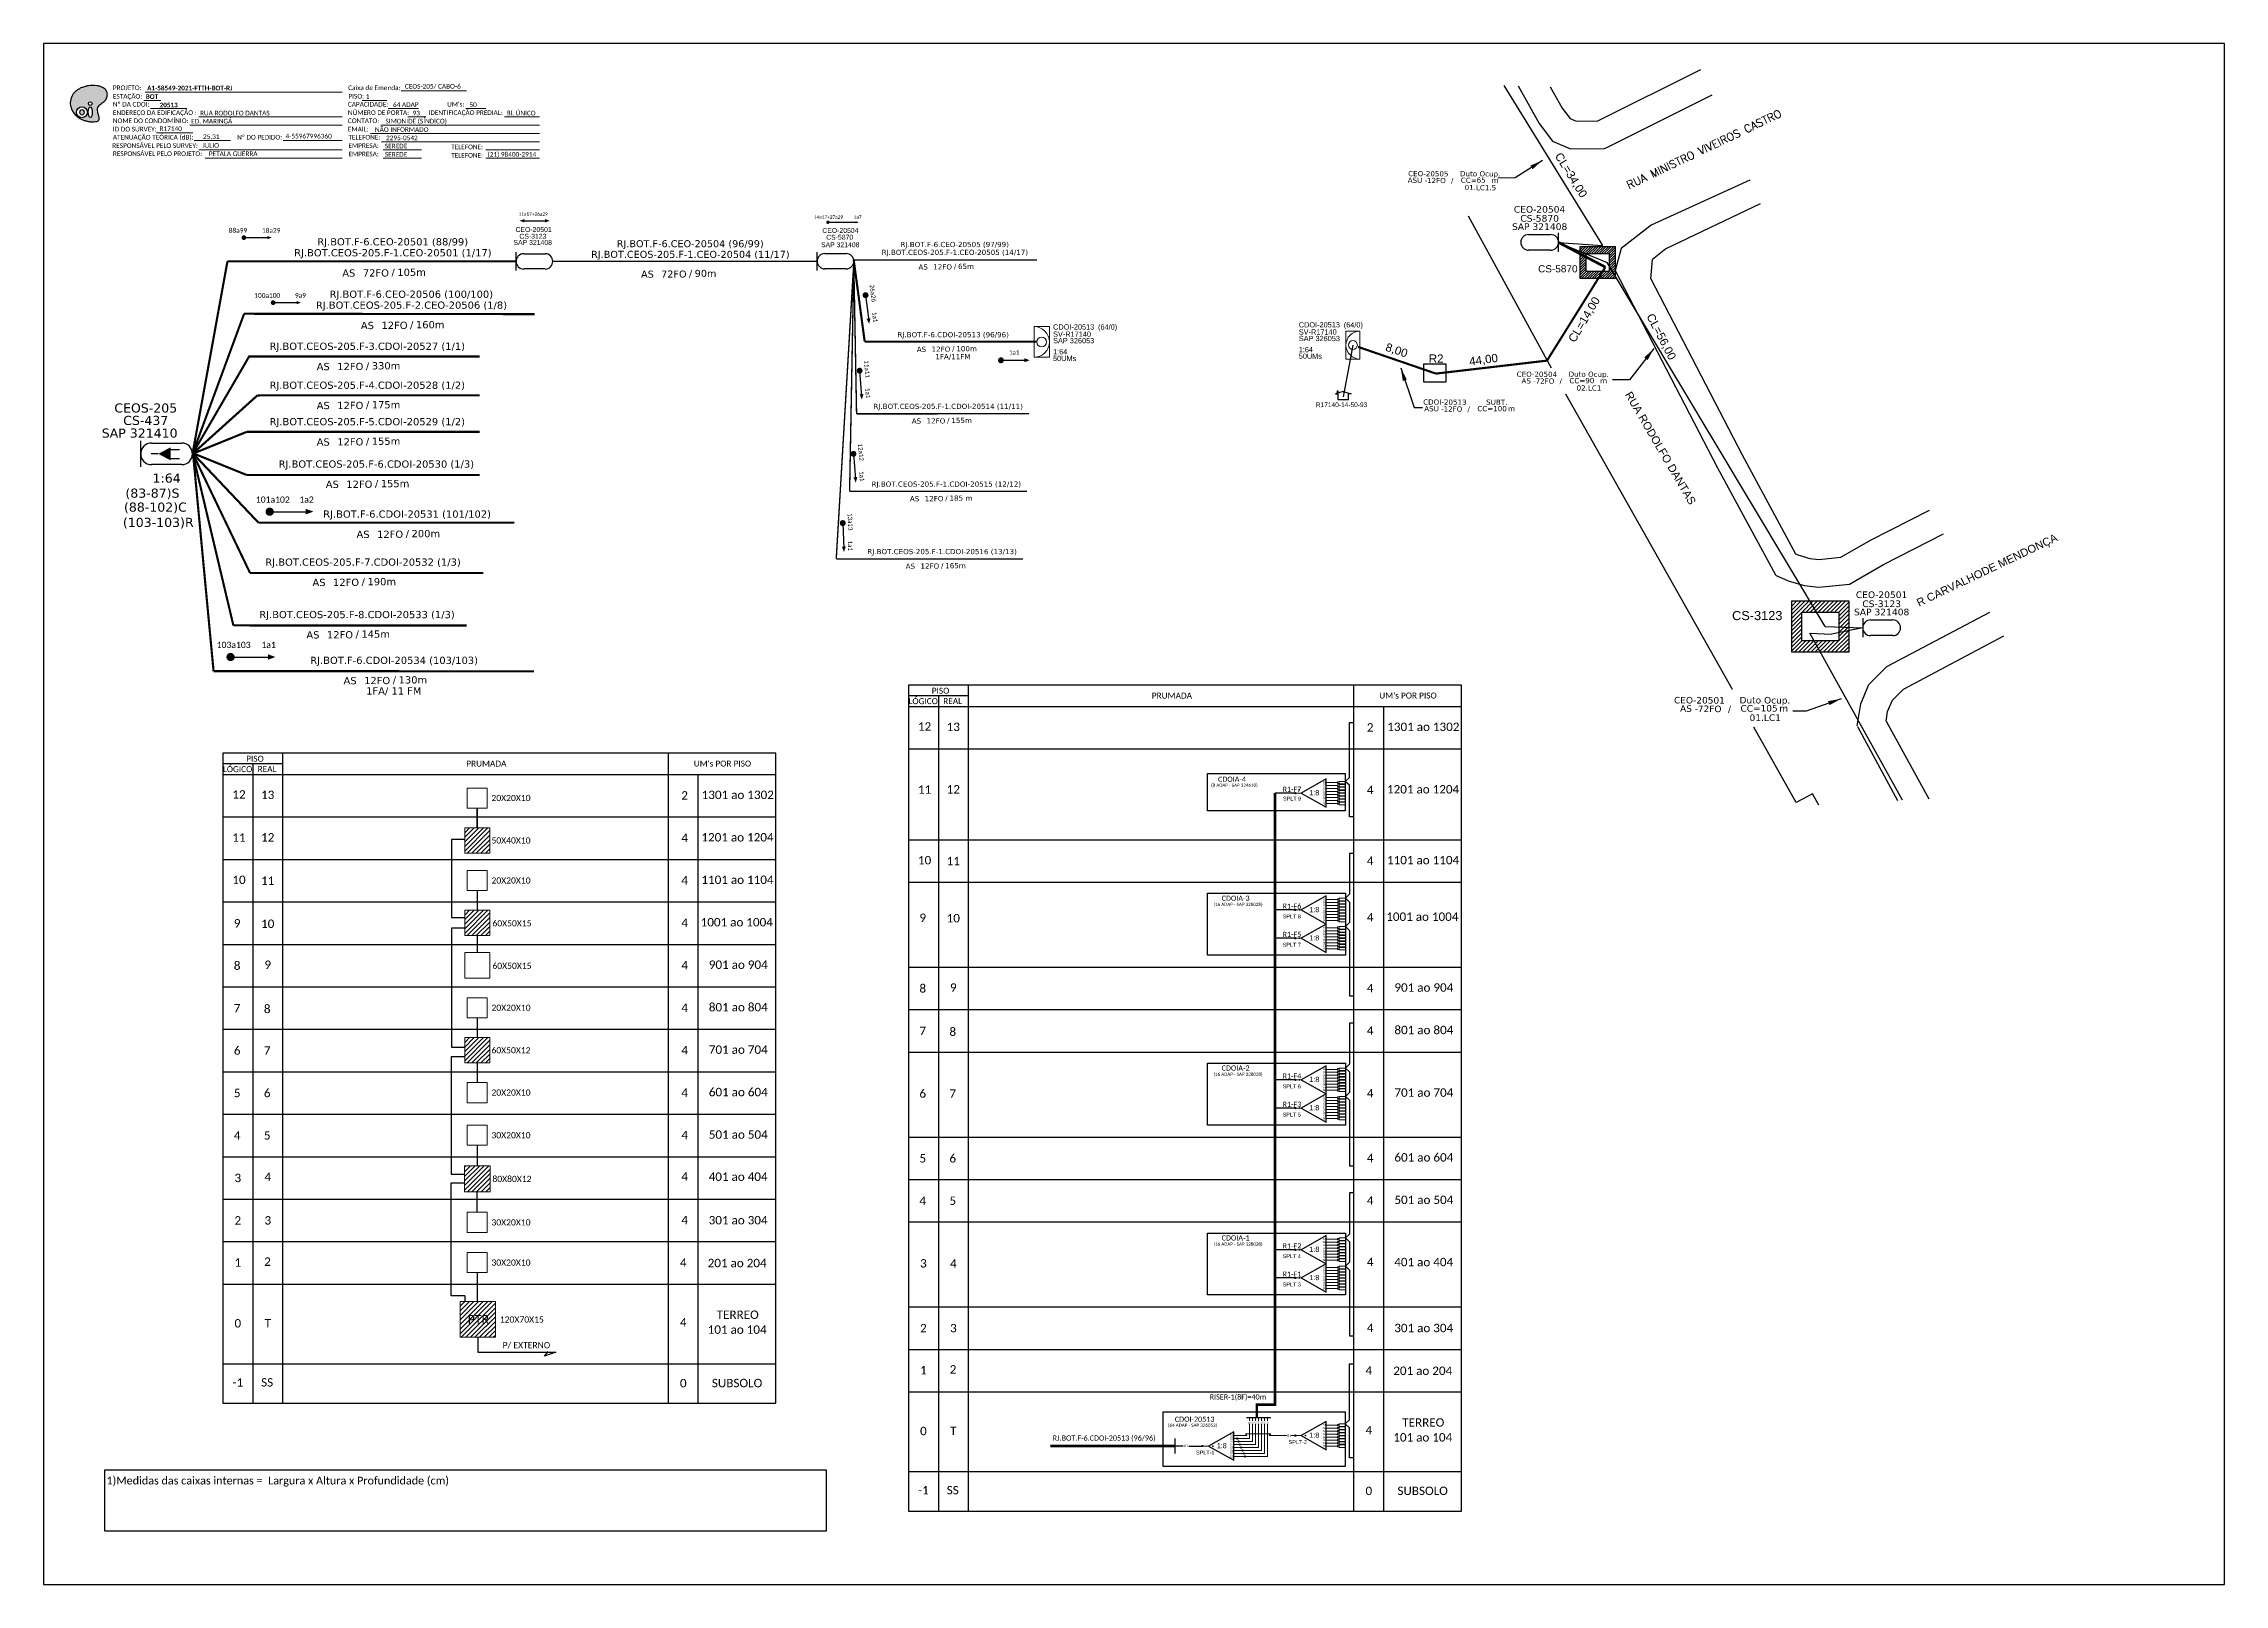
# Model space of a CAD drawing. Extents: x -4 to 837, y 1 to 595.
import ezdxf
from ezdxf.enums import TextEntityAlignment as Align

# ---------------------------------------------------------------- set-up
doc = ezdxf.new("R2010")
doc.units = 0
for name, color, linetype in [('10.0-Cartográfico', 4, 'Continuous'), ('10.1-Caixas Subterrâneas', 5, 'Continuous'), ('20.4-CEOS', 1, 'Continuous'), ('20.5-CEO', 1, 'Continuous'), ('CAP a instalar', 1, 'Continuous'), ('label_cabos', 7, 'Continuous'), ('METRAGEM', 92, 'Continuous'), ('MUB', 251, 'Continuous'), ('SETA', 7, 'Continuous'), ('Surveys Casinhas', 7, 'Continuous')]:
    doc.layers.add(name, color=color, linetype=linetype)
for name, color, linetype, lineweight in [("20.0-LEGENDA DOS CDO'S", 1, 'Continuous', 0), ('20.1-CDO_INTERIOR', 1, 'Continuous', 0), ('20.2-CDO_POSTE', 1, 'Continuous', 5), ('40.1-ETIQUETAS', 1, 'Continuous', 20)]:
    doc.layers.add(name, color=color, linetype=linetype, lineweight=lineweight)
doc.layers.add('DROP DE CLIENTE', color=140, linetype='Continuous', plot=False)
doc.styles.add('ARIAL', font='arial.ttf')
doc.styles.add('DIGICADE', font='arial.ttf')
doc.styles.add('MtXpl_Calibri', font='calibri.ttf')
doc.styles.add('ROMANS', font='ROMANS.SHX', dxfattribs={"height": 2.5})
doc.styles.add('siredit', font='verdana.ttf')
doc.styles.add('WMF-Calibri0', font='calibri.ttf')
doc.styles.add('WMF-Calibri1', font='calibrib.ttf')
doc.linetypes.add('FENCELINE1', pattern='A,0.25,-0.1,[133,ltypeshp.shx,S=0.1,R=0,X=-0.1,Y=0],-0.1,1', length=1.45)
doc.dimstyles.new('CC', dxfattribs={"dimtxt": 0.8, "dimasz": 2, "dimexe": 0.18, "dimexo": 0.0625, "dimgap": 0.09, "dimtad": 0, "dimdec": 0, "dimrnd": 1, "dimzin": 0, "dimdsep": 46, "dimtxsty": 'siredit', "dimblk": 'NONE', "dimcen": 0, "dimse1": 1, "dimse2": 1, "dimsd1": 1, "dimsd2": 1, "dimclrt": 7, "dimadec": 0, "dimazin": 0, "dimtfac": 1, "dimtdec": 0, "dimtofl": 0, "dimtmove": 0, "dimatfit": 3, "dimfxl": 0, "dimtolj": 1, "dimtzin": 0, "dimarcsym": 0})

# ---------------------------------------------------------------- blocks, each defined once
blk = doc.blocks.new('OI')
h = blk.add_hatch(color=40)
edge = h.paths.add_edge_path()
edge.add_spline(control_points=[(4.35, -0.67), (3.92, -0.99), (3.26, -1.5), (2.81, -2.59), (2.9, -3.5), (3.06, -4.27), (3.31, -4.85), (3.37, -5.39), (3.4, -5.88), (3.2, -6.4), (2.54, -6.61), (1.65, -6.63), (0.55, -6.67), (-0.56, -6.42), (-1.61, -6.14), (-2.77, -5.61), (-3.92, -4.77), (-4.89, -3.7), (-5.34, -2.65), (-5.6, -1.94), (-5.85, -0.96), (-5.71, 0.47), (-5.1, 2.02), (-4.14, 3.02), (-3.3, 3.61), (-2.37, 4.16), (-1.36, 4.44), (-0.56, 4.7), (0.79, 4.85), (2.24, 4.97), (3.79, 4.57), (4.67, 4.21), (5.44, 3.65), (5.76, 2.99), (6.03, 2.21), (6.01, 1.46), (5.72, 0.64), (5.31, 0.08), (4.88, -0.38), (4.51, -0.55), (4.35, -0.67)], knot_values=[0, 0, 0, 0, 1.60434, 2.417191, 3.427595, 4.282808, 4.776746, 5.304182, 5.888771, 6.258406, 6.858137, 7.79129, 8.986195, 10.124242, 11.187857, 12.242908, 13.953784, 15.414161, 16.515391, 17.349188, 17.675853, 19.552021, 21.515531, 22.568638, 23.63245, 24.621084, 25.782718, 26.745347, 27.142653, 29.870543, 31.004649, 31.921532, 32.709589, 33.801391, 34.042471, 35.192333, 35.971461, 36.628871, 37.254359, 37.836911, 37.836911, 37.836911, 37.836911], degree=3, periodic=0)
h.paths.add_polyline_path([(1.13, -0.87, -1), (-0.04, -0.87, -1)], flags=16)
edge = h.paths.add_edge_path(flags=16)
edge.add_ellipse((0.56, -3.59), major_axis=(-0.02, 1.71), ratio=0.361305, start_angle=0, end_angle=360)
h.paths.add_polyline_path([(-0.36, -3.62, -1), (-3.8, -3.62, -1)], flags=16)
edge = h.paths.add_edge_path(flags=0)
edge.add_ellipse((-2.08, -3.62), major_axis=(0, 0.885), ratio=0.758294, start_angle=0, end_angle=360)
at = {"color": 40}
for centre, radius in [((-2.08, -3.62), 1.72), ((0.54, -0.87), 0.587)]:
    blk.add_circle(centre, radius, dxfattribs=at)
blk.add_ellipse((-2.08, -3.62), major_axis=(0, 0.885), ratio=0.758294, start_param=-3.141592653589792, end_param=3.141592653589792, dxfattribs=at)
blk.add_ellipse((0.56, -3.59), major_axis=(-0.02, 1.71), ratio=0.361305, dxfattribs=at)
at = {"color": 40, "start_tangent": (-0.800898, -0.598801), "end_tangent": (-0.800898, -0.598801)}
blk.add_spline([(4.35, -0.67), (3.2, -1.78), (2.9, -2.54), (2.92, -3.55), (3.12, -4.38), (3.28, -4.85), (3.37, -5.37), (3.35, -5.95), (3.2, -6.29), (2.66, -6.55), (1.73, -6.63), (0.54, -6.62), (-0.58, -6.41), (-1.6, -6.11), (-2.56, -5.67), (-3.95, -4.67), (-4.89, -3.56), (-5.37, -2.56), (-5.64, -1.78), (-5.72, -1.46), (-5.63, 0.42), (-4.84, 2.22), (-4.13, 2.99), (-3.27, 3.62), (-2.4, 4.09), (-1.3, 4.47), (-0.37, 4.72), (0.02, 4.77), (2.75, 4.8), (3.85, 4.53), (4.69, 4.16), (5.31, 3.68), (5.85, 2.73), (5.93, 2.5), (5.94, 1.35), (5.67, 0.62), (5.29, 0.08), (4.84, -0.36), (4.35, -0.67)], degree=3, dxfattribs=at)
blk = doc.blocks.new('ETIQUETA_RS5F')
at = {"layer": '40.1-ETIQUETAS', "color": 0, "style": 'siredit'}
blk.add_text('/', height=1.5, dxfattribs=at).set_placement((1.58, -1.95), align=Align.MIDDLE_RIGHT)
for tag, p in [('ETIQUETA_R_PRIMARIA', (1.21, 4.1)), ('ETIQUETA_R_SECUNDARIA', (1.21, 2.1)), ('F_ATIVAS/F_MORTAS', (1.14, -4.24))]:
    blk.add_attdef(tag, text='', height=1.5, dxfattribs=at).set_placement(p, align=Align.MIDDLE_CENTER)
for tag, p in [('TIPO_CABO', (-6.58, -2.12)), ('CAP_CABO', (0.4, -2.09))]:
    blk.add_attdef(tag, text='', height=1.5, dxfattribs=at).set_placement(p, align=Align.MIDDLE_RIGHT)
blk.add_attdef('METROS', text='', height=1.5, dxfattribs=at).set_placement((2.14, -1.95), align=Align.MIDDLE_LEFT)
for tag, p in [('FUSÃO_1', (0.85, -8.39)), ('FUSÃO_2', (0.85, -10.6)), ('FUSÃO_3', (0.85, -12.93)), ('FUSÃO_4', (0.85, -15.14)), ('FUSÃO_5', (0.85, -17.16))]:
    blk.add_attdef(tag, text='', height=1.5, dxfattribs=at).set_placement(p, align=Align.CENTER)
blk = doc.blocks.new('CDOE-TEXTO PADRÃO')
at = {"layer": "20.0-LEGENDA DOS CDO'S", "color": 0, "style": 'ARIAL'}
for tag, p in [('CDO_N', (0.49, 7.39)), ('SAP', (0.51, 1.67)), ('CORDOALHA', (0.5, 4.33)), ('SPLITER_1', (0.59, -0.91)), ('(XX-XX_F)S', (0.54, -8.29)), ('SPLITER_2', (0.6, -3.55)), ('(XX-XX_L)S', (0.55, -10.83)), ('UMS', (0.55, -13.15))]:
    blk.add_attdef(tag, p, '', height=1.7, rotation=0.11799, dxfattribs=at)
blk.add_attdef('FIBRAS_UTILIZADAS', text='', height=1.7, rotation=0.11799, dxfattribs=at).set_placement((19.77, 7.43), align=Align.CENTER)
blk = doc.blocks.new('*X19')
at = {"color": 0, "linetype": 'Continuous'}
for p, q in [((-1.25, 0.34099), (-0.49099, 1.1)), ((-1.25, 0.517767), (-0.667767, 1.1)), ((-1.25, 0.694544), (-0.844544, 1.1)), ((-1.25, 0.87132), (-1.02132, 1.1)), ((-1.25, 1.048097), (-1.198097, 1.1)), ((-0.789214, 0.625), (-0.314214, 1.1)), ((-0.612437, 0.625), (-0.137437, 1.1)), ((-0.43566, 0.625), (0.03934, 1.1)), ((-0.258883, 0.625), (0.216117, 1.1)), ((-0.082107, 0.625), (0.392893, 1.1)), ((0.09467, 0.625), (0.56967, 1.1)), ((0.271447, 0.625), (0.746447, 1.1)), ((0.448223, 0.625), (0.923223, 1.1)), ((0.625, 0.625), (1.1, 1.1)), ((0.801777, 0.625), (1.25, 1.073223)), ((-1.25, 0.164214), (-0.8035, 0.610714)), ((-1.25, -0.012563), (-0.8035, 0.433937)), ((-1.25, -0.18934), (-0.8035, 0.25716)), ((-1.25, -0.366117), (-0.8035, 0.080383)), ((0.8035, 0.449947), (1.25, 0.896447)), ((0.8035, 0.27317), (1.25, 0.71967)), ((0.8035, 0.096393), (1.25, 0.542893)), ((0.8035, -0.080383), (1.25, 0.366117)), ((0.8035, -0.25716), (1.25, 0.18934)), ((0.8035, -0.433937), (1.25, 0.012563)), ((-1.25, -0.542893), (-0.8035, -0.096393)), ((-1.25, -0.71967), (-0.8035, -0.27317)), ((-1.25, -0.896447), (-0.8035, -0.449947)), ((-1.25, -1.073223), (-0.801777, -0.625)), ((-1.1, -1.1), (-0.625, -0.625)), ((-0.923223, -1.1), (-0.448223, -0.625)), ((-0.746447, -1.1), (-0.271447, -0.625)), ((-0.56967, -1.1), (-0.09467, -0.625)), ((-0.392893, -1.1), (0.082107, -0.625)), ((-0.216117, -1.1), (0.258883, -0.625)), ((-0.03934, -1.1), (0.43566, -0.625)), ((0.137437, -1.1), (0.612437, -0.625)), ((0.314214, -1.1), (0.789214, -0.625)), ((0.49099, -1.1), (1.25, -0.34099)), ((0.667767, -1.1), (1.25, -0.517767)), ((0.8035, -0.610714), (1.25, -0.164214)), ((0.844544, -1.1), (1.25, -0.694544)), ((1.02132, -1.1), (1.25, -0.87132)), ((1.198097, -1.1), (1.25, -1.048097))]:
    blk.add_line(p, q, dxfattribs=at)
blk = doc.blocks.new('MANHOLE_MQ')
at = {"color": 0, "linetype": 'Continuous'}
for p, q in [((0.00000623, 0.00000569), (-0.00000627, 0.00000569)), ((-0.00000627, 0.00000569), (-0.00000627, -0.00000531)), ((0.00000623, -0.00000531), (0.00000623, 0.00000569)), ((-0.00000404, 0.00000331), (0.00000399, 0.00000331)), ((-0.00000404, -0.00000294), (-0.00000404, 0.00000331)), ((0.00000399, 0.00000331), (0.00000399, -0.00000294)), ((0.00000399, -0.00000294), (-0.00000404, -0.00000294)), ((0.00000399, -0.00000294), (0.00000399, -0.00000294)), ((-0.00000627, -0.00000531), (0.00000623, -0.00000531))]:
    blk.add_line(p, q, dxfattribs=at)
at = {"color": 0, "linetype": 'Continuous', "xscale": 5e-06, "yscale": 5e-06, "zscale": 1e-05}
blk.add_blockref('*X19', (-0.00000002, 0.00000019), dxfattribs=at)
blk = doc.blocks.new('Inst CDOI-64')
at = {"layer": '20.1-CDO_INTERIOR', "color": 1, "lineweight": 18}
blk.add_lwpolyline([(-2.12, -2.13), (-2.12, 2.12), (0, 2.12), (0.01, -2.13)], close=True, dxfattribs=at)
blk.add_circle((-1.06, 0), 0.68, dxfattribs=at)
blk.add_arc((0.01, 0), 2.13, 90.0276, 270.0276, dxfattribs=at)
at = {"layer": "20.0-LEGENDA DOS CDO'S", "style": 'ARIAL'}
for tag, p, rotation in [('FID', (-9.3, 2.69), 0.118), ('SAP', (-9.3, 0.61), 359.9724), ('SURVEY', (-9.3, 1.6), 359.9724), ('1:XX', (-9.31, -1.08), 359.9724), ('UMS', (-9.31, -2.09), 359.9724)]:
    blk.add_attdef(tag, p, '', height=0.8, rotation=rotation, dxfattribs=at)
at = {"layer": "20.0-LEGENDA DOS CDO'S"}
for tag, p, style, flags in [('ID_ATIVIDADE', (-9.3, 3.78), 'ARIAL', 3), ('FATOR', (-1.5, 3.78), 'ARIAL', 1), ('QTDE', (-9.18, -3.66), 'DIGICADE', 3)]:
    blk.add_attdef(tag, p, '', height=0.8, rotation=0.118, dxfattribs=dict(at, style=style, flags=flags))
at = {"layer": "20.0-LEGENDA DOS CDO'S", "style": 'ARIAL'}
blk.add_attdef('FIBRAS_UTILIZADAS', text='', height=0.8, rotation=359.9724, dxfattribs=at).set_placement((-0.99, 2.69), align=Align.CENTER)
blk = doc.blocks.new('_None')
blk = doc.blocks.new('Inst CB DT OCUP CFOA-SM-ASU-120-S-12')
at = {"layer": 'label_cabos', "color": 0, "style": 'siredit'}
for tag, flags, p in [('ID_ATIVIDADE', 3, (1.31, 2.67)), ('FATOR', 1, (11.56, 2.55))]:
    blk.add_attdef(tag, text='', height=1, rotation=359.69, dxfattribs=dict(at, flags=flags)).set_placement(p, align=Align.MIDDLE_CENTER)
for tag, p in [('TIPO_CABO', (1.26, 0)), ('DESTINO_CABO', (3.13, 1.26)), ('CABO', (4.69, -0.05)), ('/', (7.71, -0.05)), ('LANCE', (10.91, 0)), ('TIPO_CABO', (13.11, 1.24)), ('UND', (15.96, 0)), ('FID', (13.15, -1.41))]:
    blk.add_attdef(tag, text='', height=1, rotation=359.69, dxfattribs=at).set_placement(p, align=Align.MIDDLE_CENTER)
blk.add_attdef('QTDE', (12.43, -0.47), '', height=1, rotation=359.69, dxfattribs=at)
blk = doc.blocks.new('Inst CB DT OCUP CFOA-SM-AS-80-TS-72')
at = {"layer": 'label_cabos', "color": 0, "style": 'siredit'}
for tag, flags, p in [('ID_ATIVIDADE', 3, (1.31, 2.67)), ('FATOR', 1, (11.56, 2.55))]:
    blk.add_attdef(tag, text='', height=1, rotation=359.69, dxfattribs=dict(at, flags=flags)).set_placement(p, align=Align.MIDDLE_CENTER)
for tag, p in [('TIPO_CABO', (1.76, 0)), ('DESTINO_CABO', (3.13, 1.26)), ('CABO', (4.69, -0.05)), ('/', (7.71, -0.05)), ('LANCE', (10.91, 0)), ('TIPO_CABO', (13.11, 1.24)), ('UND', (15.96, 0)), ('FID', (13.15, -1.41))]:
    blk.add_attdef(tag, text='', height=1, rotation=359.69, dxfattribs=at).set_placement(p, align=Align.MIDDLE_CENTER)
blk.add_attdef('QTDE', (12.43, -0.47), '', height=1, rotation=359.69, dxfattribs=at)
blk = doc.blocks.new('SURVEY_SURVEY')
for p, q in [((0, 0.0000127), (-0.0000126, 0.000009)), ((-0.0000126, 0.000009), (-0.0000086, 0.000009)), ((-0.0000086, 0), (-0.0000086, 0.000009)), ((0.0000086, 0), (-0.0000086, 0)), ((0, 0.0000127), (0.0000126, 0.000009)), ((0.0000084, 0.0000132), (0.0000098, 0.0000132)), ((0.0000084, 0.0000103), (0.0000084, 0.0000132)), ((0.0000126, 0.000009), (0.0000086, 0.000009)), ((0.0000086, 0.000009), (0.0000086, 0)), ((0.0000098, 0.0000132), (0.0000098, 0.0000099))]:
    blk.add_line(p, q)
blk = doc.blocks.new('SPLT_1-8_SC-APC')
at = {"color": 1, "lineweight": 0}
blk.add_lwpolyline([(-17.04, -7.55), (-19.26, -7.55)], dxfattribs=at)
at = {"color": 1}
blk.add_lwpolyline([(-7.37, -2.1), (-17.04, -7.55), (-7.37, -13), (-7.37, -2.1)], dxfattribs=at)
at = {"color": 3, "lineweight": 0}
for points in [[(-2.99, -3.51), (-7.37, -3.51)], [(-7.37, -4.66), (-2.99, -4.66)], [(-7.37, -5.82), (-2.99, -5.82)], [(-7.37, -6.97), (-2.99, -6.97)], [(-7.37, -8.12), (-2.99, -8.12)], [(-2.41, -3.02), (-2.41, -4)], [(-2.41, -3.02), (0, -3.02)], [(-2.41, -4), (0, -4)], [(-2.41, -4.17), (-2.41, -5.16)], [(-2.41, -4.17), (0, -4.17)], [(-2.41, -5.16), (0, -5.16)], [(-2.41, -5.32), (-2.41, -6.31)], [(-2.41, -5.32), (0, -5.32)], [(-2.41, -6.31), (0, -6.31)], [(-2.41, -6.48), (-2.41, -7.46)], [(-2.41, -6.48), (0, -6.48)], [(-2.41, -7.46), (0, -7.46)], [(-2.41, -7.63), (-2.41, -8.62)], [(-2.41, -7.63), (0, -7.63)], [(-7.37, -9.28), (-2.99, -9.28)], [(-7.37, -10.43), (-2.99, -10.43)], [(-7.37, -11.58), (-2.99, -11.58)], [(-2.41, -8.62), (0, -8.62)], [(-2.41, -8.78), (-2.41, -9.77)], [(-2.41, -8.78), (0, -8.78)], [(-2.41, -9.77), (0, -9.77)], [(-2.41, -9.94), (-2.41, -10.92)], [(-2.41, -9.94), (0, -9.94)], [(-2.41, -10.92), (0, -10.92)], [(-2.41, -11.09), (-2.41, -12.08)], [(-2.41, -11.09), (0, -11.09)], [(-2.41, -12.08), (0, -12.08)]]:
    blk.add_lwpolyline(points, dxfattribs=at)
for points in [[(-2.99, -3.22), (-2.41, -3.22), (-2.41, -3.8), (-2.99, -3.8)], [(-2.99, -4.38), (-2.41, -4.38), (-2.41, -4.95), (-2.99, -4.95)], [(-2.99, -5.53), (-2.41, -5.53), (-2.41, -6.1), (-2.99, -6.1)], [(-2.99, -6.68), (-2.41, -6.68), (-2.41, -7.26), (-2.99, -7.26)], [(-2.99, -7.84), (-2.41, -7.84), (-2.41, -8.41), (-2.99, -8.41)], [(-2.99, -8.99), (-2.41, -8.99), (-2.41, -9.56), (-2.99, -9.56)], [(-2.99, -10.14), (-2.41, -10.14), (-2.41, -10.72), (-2.99, -10.72)], [(-2.99, -11.3), (-2.41, -11.3), (-2.41, -11.87), (-2.99, -11.87)]]:
    blk.add_lwpolyline(points, close=True, dxfattribs=at)
at = {"color": 1, "style": 'ARIAL'}
for s, height, p in [('1:8', 2, (-13.91, -8.4)), ('S1', 0.75, (-8.74, -3.78)), ('S2', 0.75, (-8.74, -4.97)), ('S3', 0.75, (-8.74, -6.18)), ('S4', 0.75, (-8.74, -7.36)), ('S5', 0.75, (-8.74, -8.57)), ('S6', 0.75, (-8.74, -9.69)), ('S7', 0.75, (-8.74, -10.78)), ('S8', 0.75, (-8.74, -11.9))]:
    blk.add_text(s, height=height, dxfattribs=at).set_placement(p)
blk = doc.blocks.new('SPLITTER_')
blk.add_point((0, 0))
at = {"style": 'ARIAL', "flags": 4}
blk.add_attdef('SPLT', (0, -3.26), '', height=1.5, dxfattribs=at)
blk = doc.blocks.new('SPLITTER FUTURO')
blk.add_point((0, 0))
at = {"style": 'ARIAL', "text_generation_flag": 6, "flags": 4}
for tag, p, height in [('SPLT', (-6.22, -4.1), 1.5), ('INSTAL.', (-6.25, -6.09), 1.25)]:
    blk.add_attdef(tag, p, '', height=height, rotation=180, dxfattribs=at)

msp = doc.modelspace()

# ---------------------------------------------------------------- hatches: boundary and pattern name
h = msp.add_hatch(color=3)
h.dxf.hatch_style = 1
edge = h.paths.add_edge_path()
edge.add_arc((478.9, 306.31), 0.242, 0, 360)
h = msp.add_hatch()
h.set_pattern_fill('ANSI31', color=1, scale=10, style=0)
h.set_pattern_definition([(45, (-459.7806, -104.5415), (-0.8838835, 0.8838835), [])])
h.paths.add_polyline_path([(168.23, 292.95), (158.55, 292.95), (158.55, 283.14), (168.23, 283.14)])
h.paths.add_polyline_path([(163.72, 283.14), (163.72, 288.92)], flags=17)
h = msp.add_hatch()
h.set_pattern_fill('ANSI31', color=1, scale=10, style=0)
h.set_pattern_definition([(45, (-459.7806, -136.2853), (-0.8838835, 0.8838835), [])])
h.paths.add_polyline_path([(168.23, 261.21), (158.55, 261.21), (158.55, 251.4), (168.23, 251.4)])
h.paths.add_polyline_path([(163.72, 251.4), (163.72, 257.18)], flags=17)
h = msp.add_hatch(color=3)
h.dxf.hatch_style = 1
edge = h.paths.add_edge_path()
edge.add_arc((478.93, 261.27), 0.256, 0, 360)
h = msp.add_hatch(color=3)
h.dxf.hatch_style = 1
edge = h.paths.add_edge_path()
edge.add_arc((478.93, 250.37), 0.256, 0, 360)
h = msp.add_hatch()
h.set_pattern_fill('ANSI31', color=1, scale=10, style=0)
h.set_pattern_definition([(45, (-459.7806, -185.4009), (-0.8838835, 0.8838835), [])])
h.paths.add_polyline_path([(168.23, 212.09), (158.55, 212.09), (158.55, 202.28), (168.23, 202.28)])
h.paths.add_polyline_path([(163.72, 202.28), (163.72, 208.06)], flags=17)
h = msp.add_hatch(color=3)
h.dxf.hatch_style = 1
edge = h.paths.add_edge_path()
edge.add_arc((478.93, 195.78), 0.256, 0, 360)
h = msp.add_hatch(color=3)
h.dxf.hatch_style = 1
edge = h.paths.add_edge_path()
edge.add_arc((478.93, 184.88), 0.256, 0, 360)
h = msp.add_hatch()
h.set_pattern_fill('ANSI31', color=1, scale=10, style=0)
h.set_pattern_definition([(45, (-459.6608, -235.0466), (-0.8838835, 0.8838835), [])])
h.paths.add_polyline_path([(168.35, 162.68), (158.44, 162.68), (158.44, 152.63), (168.35, 152.63)])
h.paths.add_polyline_path([(163.84, 152.63), (163.84, 158.42)], flags=17)
h = msp.add_hatch(color=3)
h.dxf.hatch_style = 1
edge = h.paths.add_edge_path()
edge.add_arc((478.93, 130.29), 0.256, 0, 360)
h = msp.add_hatch(color=3)
h.dxf.hatch_style = 1
edge = h.paths.add_edge_path()
edge.add_arc((478.93, 119.39), 0.256, 0, 360)
h = msp.add_hatch()
h.set_pattern_fill('ANSI31', color=1, scale=10, style=0)
h.set_pattern_definition([(45, (-454.7915, -287.4665), (-0.8838835, 0.8838835), [])])
h.paths.add_polyline_path([(156.83, 96.5), (170.4, 96.5), (170.4, 110.26), (156.83, 110.26)])
h.paths.add_polyline_path([(158.83, 100.85), (168.91, 100.85), (168.91, 106), (158.83, 106)], flags=24)
h = msp.add_hatch(color=3)
h.dxf.hatch_style = 1
edge = h.paths.add_edge_path()
edge.add_arc((443, 54.59), 0.242, 0, 360)
h = msp.add_hatch(color=3)
h.dxf.hatch_style = 1
edge = h.paths.add_edge_path()
edge.add_arc((456.49, 57.47), 0.242, 0, 360)
h = msp.add_hatch(color=3)
h.dxf.hatch_style = 1
edge = h.paths.add_edge_path()
edge.add_arc((456.99, 56.32), 0.242, 0, 360)
h = msp.add_hatch(color=3)
h.dxf.hatch_style = 1
edge = h.paths.add_edge_path()
edge.add_arc((457.49, 55.17), 0.242, 0, 360)
h = msp.add_hatch(color=3)
h.dxf.hatch_style = 1
edge = h.paths.add_edge_path()
edge.add_arc((457.99, 54.01), 0.242, 0, 360)
h = msp.add_hatch(color=3)
h.dxf.hatch_style = 1
edge = h.paths.add_edge_path()
edge.add_arc((458.49, 52.86), 0.242, 0, 360)
h = msp.add_hatch(color=3)
h.dxf.hatch_style = 1
edge = h.paths.add_edge_path()
edge.add_arc((458.99, 51.71), 0.242, 0, 360)
h = msp.add_hatch(color=3)
h.dxf.hatch_style = 1
edge = h.paths.add_edge_path()
edge.add_arc((459.49, 50.56), 0.242, 0, 360)
h = msp.add_hatch(color=3)
h.dxf.hatch_style = 1
edge = h.paths.add_edge_path()
edge.add_arc((478.9, 58.62), 0.242, 0, 360)

# ---------------------------------------------------------------- linework, layer by layer
for p, q in [((837.17, 595.26), (-3.83, 595.26)), ((-3.83, 595.26), (-3.83, 1.26)), ((837.17, 1.26), (837.17, 595.26)), ((-3.83, 1.26), (837.17, 1.26))]:
    msp.add_line(p, q)
at = {"color": 5}
msp.add_line((478.9, 306.31), (471.06, 306.31), dxfattribs=at)
at = {"color": 7, "lineweight": 0}
for points in [[(34.76, 573.3), (41.31, 573.3)], [(35.28, 576.58), (111.25, 576.58)], [(119.05, 573.34), (128.53, 573.34)], [(134.09, 577.07), (159.22, 577.07)], [(37.42, 570.23), (51.37, 570.23)], [(52.58, 563.88), (111.25, 563.88)], [(55.99, 566.99), (111.25, 566.99)], [(126.21, 563.88), (187.44, 563.88)], [(129.1, 570.23), (140.71, 570.23)], [(136.68, 566.99), (143.62, 566.99)], [(159.04, 570.23), (166.7, 570.23)], [(173.85, 566.99), (187.41, 566.99)], [(39.74, 560.82), (53.69, 560.82)], [(54.28, 557.85), (68.22, 557.85)], [(88.51, 557.85), (111.27, 557.85)], [(122.17, 560.64), (187.44, 560.64)], [(126.46, 557.41), (187.44, 557.41)], [(55.99, 554.29), (111.25, 554.29)], [(58.48, 551.06), (111.25, 551.06)], [(127.07, 554.29), (141.86, 554.29)], [(127.07, 551.06), (141.86, 551.06)], [(166.67, 554.29), (187.44, 554.29)], [(166.67, 551.06), (187.44, 551.06)], [(460.22, 58.63), (459.66, 59.25), (463.35, 59.25)], [(468.85, 58.63), (469.41, 59.25), (463.35, 59.25)], [(455.11, 58.63), (460.22, 58.63)], [(455.11, 57.47), (456.49, 57.47)], [(455.11, 56.32), (456.99, 56.32)], [(455.11, 55.17), (457.49, 55.17)], [(455.11, 54.01), (457.99, 54.01)], [(455.11, 52.86), (458.49, 52.86)], [(455.11, 51.71), (458.99, 51.71)], [(455.11, 50.56), (459.49, 50.56)], [(475.67, 58.63), (468.85, 58.63)], [(478.66, 58.63), (477.27, 58.63)]]:
    msp.add_lwpolyline(points, dxfattribs=at)
at = {"color": 7}
msp.add_lwpolyline([(181.57, 526.97), (189.53, 526.97)], dxfattribs=at)
for points, const_width in [([(298.31, 526.38, 1), (298.97, 526.38, 1)], 0.654), ([(72.95, 520.47, 1), (73.86, 520.48, 1)], 0.91), ([(84.23, 495.4, 1), (85.14, 495.41, 1)], 0.91), ([(67.46, 358.77, 1), (69.05, 358.77, 1)], 1.59), ([(67.46, 358.77, 1), (69.05, 358.77, 1)], 1.59)]:
    msp.add_lwpolyline(points, format="xyb", close=True, dxfattribs=dict(at, const_width=const_width))
for points, const_width in [([(313.08, 498.85, 1), (313.22, 497.71, 1)], 1.14), ([(313.08, 498.85, 1), (313.22, 497.71, 1)], 1.14), ([(364.78, 473.18, 1), (365.92, 473.18, 1)], 1.14), ([(310.8, 469.72, 1), (310.89, 468.58, 1)], 1.14), ([(310.8, 469.72, 1), (310.89, 468.58, 1)], 1.14), ([(308.44, 437.68, 1), (308.53, 436.54, 1)], 1.14), ([(308.44, 437.68, 1), (308.53, 436.54, 1)], 1.14), ([(82.55, 414.8, 1), (84.14, 414.8, 1)], 1.59), ([(82.55, 414.8, 1), (84.14, 414.8, 1)], 1.59), ([(304.33, 410.99, 1), (304.38, 409.84, 1)], 1.14), ([(304.33, 410.99, 1), (304.38, 409.84, 1)], 1.14)]:
    msp.add_lwpolyline(points, format="xyb", close=True, dxfattribs=dict(const_width=const_width))
at = {"color": 5}
msp.add_lwpolyline([(528.5, 471.8), (536.87, 471.8), (536.87, 464.69), (528.5, 464.69)], close=True, dxfattribs=at)
at = {"color": 0}
for points in [[(542.97, 347.94), (329.66, 347.94)], [(352.81, 343.83), (329.66, 343.83)], [(278.58, 321.72), (65.27, 321.72)], [(88.42, 317.61), (65.27, 317.61)]]:
    msp.add_lwpolyline(points, dxfattribs=at)
for points in [[(329.66, 347.94), (329.66, 29.52), (542.97, 29.52), (542.97, 347.94)], [(352.81, 29.52), (352.81, 347.94)], [(501.38, 347.94), (501.38, 29.52)], [(329.66, 339.71), (542.97, 339.71)], [(341.23, 343.83), (341.23, 29.52)], [(512.96, 29.52), (512.96, 339.71)], [(65.27, 321.72), (65.27, 71.06), (278.58, 71.06), (278.58, 321.72)], [(88.42, 71.06), (88.42, 321.72)], [(236.99, 321.72), (236.99, 71.06)], [(329.66, 323.34), (542.97, 323.34)], [(65.27, 313.5), (278.58, 313.5)], [(76.84, 317.61), (76.84, 71.06)], [(248.57, 71.06), (248.57, 313.5)], [(65.27, 297.13), (278.58, 297.13)], [(329.66, 288.33), (542.97, 288.33)], [(65.27, 280.75), (278.58, 280.75)], [(329.66, 271.96), (542.97, 271.96)], [(65.27, 264.38), (278.58, 264.38)], [(65.27, 248.01), (278.58, 248.01)], [(329.66, 239.21), (542.97, 239.21)], [(65.27, 231.64), (278.58, 231.64)], [(329.66, 222.84), (542.97, 222.84)], [(65.27, 215.27), (278.58, 215.27)], [(329.66, 206.47), (542.97, 206.47)], [(65.27, 198.9), (278.58, 198.9)], [(65.27, 182.52), (278.58, 182.52)], [(329.66, 173.73), (542.97, 173.73)], [(65.27, 166.15), (278.58, 166.15)], [(329.66, 157.35), (542.97, 157.35)], [(65.27, 149.78), (278.58, 149.78)], [(329.66, 140.98), (542.97, 140.98)], [(65.27, 133.41), (278.58, 133.41)], [(65.27, 117.04), (278.58, 117.04)], [(329.66, 108.24), (542.97, 108.24)], [(65.27, 86.33), (278.58, 86.33)], [(329.66, 91.87), (542.97, 91.87)], [(329.66, 75.49), (542.97, 75.49)], [(329.66, 44.79), (542.97, 44.79)]]:
    msp.add_lwpolyline(points)
at = {"color": 3}
for points in [[(501.38, 297.19), (499.73, 297.19), (499.73, 309.34), (498.16, 310.84), (499.73, 312.35), (499.73, 333.52), (501.38, 333.52)], [(163.39, 300.51), (163.39, 292.95)], [(163.39, 292.95), (163.39, 300.51)], [(158.55, 288.4), (153.43, 288.4), (153.43, 258.34), (158.55, 258.34)], [(501.39, 283.03), (499.74, 283.03), (499.73, 267.3), (498.17, 265.8), (499.73, 264.29), (499.73, 256.4), (498.17, 254.9), (499.73, 253.39), (499.73, 228.1), (501.38, 228.1)], [(163.4, 268.77), (163.4, 261.21)], [(158.55, 254.22), (153.43, 254.22), (153.43, 208.39), (158.55, 208.39)], [(163.39, 251.4), (163.39, 244.84)], [(163.4, 219.66), (163.4, 212.09)], [(501.39, 217.66), (499.74, 217.66), (499.73, 201.82), (498.17, 200.31), (499.73, 198.8), (499.73, 190.92), (498.17, 189.41), (499.73, 187.9), (499.73, 162.61), (501.38, 162.61)], [(158.55, 204.61), (153.32, 204.61), (153.32, 159.44), (158.44, 159.44)], [(163.39, 202.28), (163.39, 194.72)], [(163.4, 170.58), (163.4, 162.68)], [(158.55, 112.46), (153.32, 112.46), (153.32, 156.03), (158.44, 156.03)], [(163.4, 144.73), (163.4, 152.63)], [(501.39, 152.17), (499.74, 152.17), (499.73, 136.33), (498.17, 134.82), (499.73, 133.31), (499.73, 125.43), (498.17, 123.92), (499.73, 122.42), (499.73, 97.12), (501.38, 97.12)], [(163.39, 121.47), (163.39, 110.26)], [(158.55, 112.46), (158.55, 110.26)], [(501.38, 50), (499.73, 50), (499.73, 61.65), (498.16, 63.15), (499.73, 64.66), (499.73, 86.3), (501.38, 86.3)], [(432.53, 54.61), (435.69, 54.61)], [(437.77, 54.59), (443, 54.59)]]:
    msp.add_lwpolyline(points, dxfattribs=at)
at = {"color": 1}
for points in [[(445.03, 313.86), (498.16, 313.86), (498.16, 299.54), (445.03, 299.54)], [(445.04, 267.69), (498.17, 267.69), (498.17, 243.8), (445.04, 243.8)], [(445.04, 202.21), (498.17, 202.21), (498.17, 178.31), (445.04, 178.31)], [(445.04, 136.72), (498.17, 136.72), (498.17, 112.83), (445.04, 112.83)], [(427.9, 67.83), (498.16, 67.83), (498.16, 46.71), (427.9, 46.71)]]:
    msp.add_lwpolyline(points, close=True, dxfattribs=at)
at = {"lineweight": 0}
for points in [[(167.22, 300.51), (159.56, 300.51), (159.56, 308.28), (167.22, 308.28)], [(167.23, 276.54), (159.57, 276.54), (159.57, 268.77), (167.23, 268.77)], [(168.23, 244.84), (158.55, 244.84), (158.55, 235.02), (168.23, 235.02)], [(167.23, 227.43), (159.57, 227.43), (159.57, 219.66), (167.23, 219.66)], [(167.22, 194.72), (159.56, 194.72), (159.56, 186.95), (167.22, 186.95)], [(167.22, 178.35), (159.56, 178.35), (159.56, 170.58), (167.22, 170.58)], [(167.22, 136.96), (159.56, 136.96), (159.56, 144.73), (167.22, 144.73)], [(167.22, 129.23), (159.56, 129.23), (159.56, 121.47), (167.22, 121.47)]]:
    msp.add_lwpolyline(points, close=True, dxfattribs=at)
at = {"color": 5, "const_width": 1}
msp.add_lwpolyline([(471.06, 306.31), (471.06, 70.57), (464.04, 70.57), (464.04, 65.54)], dxfattribs=at)
at = {"color": 1, "lineweight": 0}
for points in [[(168.23, 283.14), (158.55, 283.14), (158.55, 292.95), (168.23, 292.95)], [(168.23, 261.21), (158.55, 261.21), (158.55, 251.4), (168.23, 251.4)], [(168.23, 212.09), (158.55, 212.09), (158.55, 202.28), (168.23, 202.28)], [(168.35, 162.68), (158.44, 162.68), (158.44, 152.63), (168.35, 152.63)], [(156.83, 110.26), (170.4, 110.26), (170.4, 96.5), (156.83, 96.5)]]:
    msp.add_lwpolyline(points, close=True, dxfattribs=at)
at = {"color": 5}
for points in [[(478.9, 261.27), (471.06, 261.27)], [(478.9, 250.37), (471.06, 250.37)], [(478.9, 195.78), (471.06, 195.78)], [(478.9, 184.88), (471.06, 184.88)], [(478.9, 130.29), (471.06, 130.29)], [(478.9, 119.39), (471.06, 119.39)], [(460, 65.54), (469.44, 65.54)]]:
    msp.add_lwpolyline(points, dxfattribs=at)
at = {"color": 1}
for points in [[(163.61, 96.5), (163.61, 90.8), (193.75, 90.8)], [(189.34, 89.21), (190.74, 91.04)], [(193.75, 90.8), (189.34, 89.21)], [(455.11, 60.04), (445.45, 54.59), (455.11, 49.14), (455.11, 60.04)], [(432.53, 51.68), (432.53, 57.53)]]:
    msp.add_lwpolyline(points, dxfattribs=at)
at = {"color": 5, "lineweight": 0}
for points in [[(456.73, 57.47), (461.16, 57.47), (461.16, 62.83)], [(457.23, 56.32), (462.31, 56.32), (462.31, 62.83)], [(457.73, 55.17), (463.47, 55.17), (463.47, 62.83)], [(458.23, 54.01), (464.63, 54.01), (464.63, 62.83)], [(458.73, 52.86), (465.78, 52.86), (465.78, 62.83)], [(459.23, 51.71), (466.94, 51.71), (466.94, 62.83)], [(459.73, 50.56), (468.1, 50.56), (468.1, 62.83)], [(461.16, 65.54), (461.16, 64.26)], [(462.31, 65.54), (462.31, 64.25)], [(463.47, 65.54), (463.47, 64.26)], [(464.63, 65.54), (464.63, 64.26)], [(465.78, 65.54), (465.78, 64.25)], [(466.94, 65.54), (466.94, 64.26)], [(468.1, 65.54), (468.1, 64.26)]]:
    msp.add_lwpolyline(points, dxfattribs=at)
at = {"color": 1, "const_width": 1}
msp.add_lwpolyline([(384.41, 54.61), (432.53, 54.61)], dxfattribs=at)
at = {"color": 1, "lineweight": 0}
msp.add_lwpolyline([(445.45, 54.59), (443.22, 54.59)], dxfattribs=at)
at = {"color": 0}
msp.add_lwpolyline([(19.73, 45.46), (297.98, 45.46), (297.98, 21.75), (19.73, 21.75)], close=True, dxfattribs=at)
at = {"color": 3}
for centre, radius in [((478.9, 306.31), 0.242), ((478.93, 261.27), 0.256), ((478.93, 250.37), 0.256), ((478.93, 195.78), 0.256), ((478.93, 184.88), 0.256), ((478.93, 130.29), 0.256), ((478.93, 119.39), 0.256), ((443, 54.59), 0.242), ((456.49, 57.47), 0.242), ((456.99, 56.32), 0.242), ((457.49, 55.17), 0.242), ((457.99, 54.01), 0.242), ((458.49, 52.86), 0.242), ((458.99, 51.71), 0.242), ((459.49, 50.56), 0.242), ((478.9, 58.62), 0.242)]:
    msp.add_circle(centre, radius, dxfattribs=at)
at = {"layer": '10.0-Cartográfico'}
for points in [[(577.2, 578.62), (581.8, 570.37), (584.83, 566.41), (587.15, 565.42), (595.58, 565.5), (635.29, 585.24)], [(564.8, 578.97), (572.86, 564.5), (578.06, 557.7), (585.01, 554.73), (598.14, 554.85), (599.49, 555.53)], [(599.49, 555.53), (639.61, 575.47)], [(654.14, 542.64), (616.05, 525.22), (604.56, 516.23), (602.27, 507.74), (641.74, 431.74), (664.12, 390.46)], [(658.19, 533.5), (621.71, 516.09), (616.56, 512.07)], [(577.62, 470.08), (545.66, 528.74)], [(615.94, 504.56), (616.56, 512.07)], [(615.94, 504.56), (651.17, 436.74), (671.8, 398.59)], [(624.87, 386.34), (583.26, 460.09)], [(671.8, 398.59), (672.71, 398.17), (677.32, 396.78), (680.8, 396.39), (689.27, 397.29), (700.67, 403.79), (723.48, 415.45)], [(664.08, 390.39), (668.93, 388.17), (675.17, 386.29), (680.77, 385.66), (692.61, 386.91), (705.74, 394.4), (728.91, 406.24)], [(647.5, 346.23), (624.87, 386.34)], [(695.53, 332.22), (697, 340.74), (700.1, 348.23), (706.96, 355.09), (746.69, 376.1)], [(706.68, 334.07), (707.31, 337.75), (709.15, 342.18), (713.37, 346.41), (752.11, 366.9)], [(672.03, 302.74), (655.68, 331.73)], [(695.68, 331.97), (711.12, 303.42)], [(706.68, 334.07), (723.17, 304.12)], [(680.79, 301.65), (678.3, 306.03), (672.03, 302.74)]]:
    msp.add_lwpolyline(points, dxfattribs=at)
at = {"layer": '20.1-CDO_INTERIOR', "lineweight": 18}
msp.add_lwpolyline([(384.02, 474.33), (384.02, 486.15), (378.11, 486.15), (378.11, 474.33)], close=True, dxfattribs=at)
msp.add_circle((381.06, 480.24), 1.89, dxfattribs=at)
msp.add_arc((378.11, 480.24), 5.91, 270, 90, dxfattribs=at)
at = {"layer": '20.4-CEOS', "color": 7}
for p, q in [((178.36, 507.77), (178.36, 514.88)), ((181.31, 514.27), (189.58, 514.27)), ((189.58, 508.38), (181.31, 508.38)), ((37.78, 441.27), (49.43, 441.27)), ((49.43, 432.96), (37.78, 432.96))]:
    msp.add_line(p, q, dxfattribs=at)
at = {"layer": '20.4-CEOS', "color": 5}
for p, q in [((294.46, 507.81), (294.46, 514.92)), ((297.41, 514.31), (305.68, 514.31)), ((305.68, 508.42), (297.41, 508.42))]:
    msp.add_line(p, q, dxfattribs=at)
at = {"layer": '20.4-CEOS', "color": 7}
for points in [[(33.62, 432.1), (33.62, 442.12)], [(44.99, 438.76), (48.52, 438.76)], [(40.39, 437.11), (37.59, 437.11)], [(44.99, 435.3), (48.52, 435.3)]]:
    msp.add_lwpolyline(points, dxfattribs=at)
msp.add_lwpolyline([(40.39, 437.11, 0, 5.13, 0), (45.2, 437.11, 5.13, 5.13, 0)], format="xyseb", dxfattribs=at)
for centre, radius, start, end in [((181.31, 511.32), 2.95, 90, 270), ((189.58, 511.32), 2.95, 270, 90), ((37.78, 437.11), 4.15, 90, 270), ((49.43, 437.11), 4.15, 270, 90)]:
    msp.add_arc(centre, radius, start, end, dxfattribs=at)
at = {"layer": '20.4-CEOS', "color": 5}
for centre, start, end in [((297.41, 511.37), 90, 270), ((305.68, 511.37), 270, 90)]:
    msp.add_arc(centre, 2.95, start, end, dxfattribs=at)
at = {"layer": '20.5-CEO', "color": 5}
for p, q in [((568.85, 521.66), (577.35, 521.66)), ((577.35, 515.6), (568.85, 515.6))]:
    msp.add_line(p, q, dxfattribs=at)
at = {"layer": '20.5-CEO', "color": 7}
for p, q in [((700.75, 373.08), (709.25, 373.08)), ((709.25, 367.02), (700.75, 367.02))]:
    msp.add_line(p, q, dxfattribs=at)
at = {"layer": '20.5-CEO', "color": 5}
msp.add_lwpolyline([(580.38, 514.98), (580.38, 522.28)], dxfattribs=at)
at = {"layer": '20.5-CEO', "color": 7}
msp.add_lwpolyline([(697.73, 373.7), (697.73, 366.4)], dxfattribs=at)
at = {"layer": '20.5-CEO', "color": 5}
for centre, start, end in [((568.85, 518.63), 90, 270), ((577.35, 518.63), 270, 90)]:
    msp.add_arc(centre, 3.03, start, end, dxfattribs=at)
at = {"layer": '20.5-CEO', "color": 7}
for centre, start, end in [((700.75, 370.05), 90, 270), ((709.25, 370.05), 270, 90)]:
    msp.add_arc(centre, 3.03, start, end, dxfattribs=at)
at = {"layer": 'CAP a instalar', "color": 7, "ltscale": 5}
for p, q in [((559.35, 579.18), (597.4, 517.39)), ((580.38, 518.63), (597.4, 517.39)), ((580.38, 518.63), (599.15, 510.93)), ((683.26, 370.52), (599.15, 510.93)), ((683.26, 370.52), (697.73, 370.05)), ((697.73, 370.05), (685.71, 367.61)), ((677.27, 368), (685.71, 367.61)), ((713.06, 303.53), (677.27, 368))]:
    msp.add_line(p, q, dxfattribs=at)
at = {"layer": 'CAP a instalar', "ltscale": 5, "const_width": 1.05}
for points in [[(580.38, 518.63), (598.44, 509.09)], [(595.73, 510.81), (595.73, 510.81)], [(694.94, 360.83), (694.94, 360.83)], [(695.95, 358.13), (695.95, 358.13)]]:
    msp.add_lwpolyline(points, dxfattribs=at)
at = {"layer": 'CAP a instalar', "color": 7, "linetype": 'FENCELINE1', "ltscale": 8, "const_width": 0.827}
for points in [[(53.59, 437.11), (67.06, 511.32)], [(67.06, 511.32), (178.36, 511.32)], [(73.49, 491.12), (53.59, 437.11)], [(73.49, 491.12), (185.55, 490.97)], [(79.04, 410.56), (53.59, 437.42)], [(53.8, 437.2), (61.71, 353.32)], [(79.04, 410.56), (177.76, 410.56)], [(61.71, 353.32), (185.32, 353.28)], [(61.71, 353.32), (185.32, 353.28)]]:
    msp.add_lwpolyline(points, dxfattribs=at)
at = {"layer": 'CAP a instalar', "color": 7, "ltscale": 5.3, "const_width": 0.534}
for points in [[(192.53, 511.32), (294.46, 511.32)], [(308.59, 511.8), (379.28, 511.8)]]:
    msp.add_lwpolyline(points, dxfattribs=at)
at = {"layer": 'CAP a instalar', "color": 8, "ltscale": 5.3, "const_width": 0.534}
for points in [[(308.63, 511.3), (301.84, 396.6)], [(308.63, 511.3), (306.99, 422.61)], [(308.59, 511.8), (309.68, 452.53)], [(309.68, 452.53), (376.17, 452.56)], [(306.99, 422.61), (375.46, 422.62)], [(301.84, 396.6), (373.83, 396.61)]]:
    msp.add_lwpolyline(points, dxfattribs=at)
at = {"layer": 'CAP a instalar', "linetype": 'FENCELINE1', "ltscale": 8, "const_width": 0.827}
for points in [[(312.81, 480.37), (308.59, 511.8)], [(598.44, 509.09), (575.95, 473.05)], [(312.81, 480.37), (379.26, 480.37)], [(312.81, 480.37), (379.26, 480.37)], [(533.12, 468.04), (503.06, 478.35)], [(533.12, 468.04), (575.95, 473.05)]]:
    msp.add_lwpolyline(points, dxfattribs=at)
at = {"layer": 'CAP a instalar', "color": 251, "ltscale": 5, "const_width": 0.884}
msp.add_lwpolyline([(522.96, 507.77), (522.96, 507.77)], dxfattribs=at)
at = {"layer": 'CAP a instalar', "color": 8, "linetype": 'FENCELINE1', "ltscale": 8, "const_width": 0.827}
for points in [[(53.59, 437.11), (75.43, 474.64), (164.37, 474.66)], [(78.61, 459.63), (53.59, 437.11)], [(78.61, 459.63), (164.37, 459.64)], [(53.59, 437.11), (74.44, 445.57)], [(74.44, 445.57), (164.37, 445.59)], [(53.59, 437.42), (69.35, 370.96)], [(75.79, 391.16), (53.59, 437.42)], [(53.59, 437.42), (74.44, 428.97)], [(74.44, 428.97), (164.37, 428.95)], [(75.79, 391.16), (165.71, 391.14)], [(69.35, 370.96), (159.28, 370.94)]]:
    msp.add_lwpolyline(points, dxfattribs=at)
at = {"layer": 'DROP DE CLIENTE'}
msp.add_lwpolyline([(501.08, 479.03), (497.35, 459.15)], dxfattribs=at)
at = {"layer": 'SETA', "color": 7}
for points in [[(298.64, 526.38), (309.96, 526.38)], [(73.4, 520.48), (83.33, 520.48)], [(84.69, 495.41), (94.61, 495.41)], [(68.25, 358.77), (83.76, 358.77)], [(68.25, 358.77), (83.76, 358.77)]]:
    msp.add_lwpolyline(points, dxfattribs=at)
at = {"layer": 'SETA'}
for points in [[(313.15, 498.28), (314.36, 488.52)], [(313.15, 498.28), (314.36, 488.52)], [(365.35, 473.18), (375.19, 473.18)], [(310.84, 469.15), (311.62, 459.35)], [(310.84, 469.15), (311.62, 459.35)], [(308.49, 437.11), (309.27, 427.31)], [(308.49, 437.11), (309.27, 427.31)], [(83.34, 414.8), (98.39, 414.8)], [(83.34, 414.8), (98.39, 414.8)], [(304.36, 410.41), (304.77, 400.59)], [(304.36, 410.41), (304.77, 400.59)]]:
    msp.add_lwpolyline(points, dxfattribs=at)
at = {"layer": 'SETA', "color": 7}
for points in [[(181.57, 526.31), (179.74, 526.96), (181.57, 527.64)], [(189.53, 527.64), (191.36, 526.98), (189.53, 526.31)], [(309.33, 526.82), (310.53, 526.39), (309.34, 525.95)], [(82.46, 521.08), (84.13, 520.49), (82.46, 519.87)], [(93.74, 496.01), (95.41, 495.41), (93.75, 494.8)], [(82.67, 359.85), (85.58, 358.79), (82.67, 357.73)], [(82.67, 359.85), (85.58, 358.79), (82.67, 357.73)]]:
    msp.add_solid(points, dxfattribs=at)
at = {"layer": 'SETA'}
for points in [[(315.04, 489.4), (314.54, 487.23), (313.53, 489.21)], [(315.04, 489.4), (314.54, 487.23), (313.53, 489.21)], [(374.4, 473.96), (376.49, 473.2), (374.4, 472.44)], [(312.33, 460.19), (311.74, 458.04), (310.81, 460.07)], [(312.33, 460.19), (311.74, 458.04), (310.81, 460.07)], [(309.98, 428.16), (309.39, 426.01), (308.46, 428.04)], [(309.98, 428.16), (309.39, 426.01), (308.46, 428.04)], [(97.29, 415.89), (100.21, 414.83), (97.29, 413.76)], [(97.29, 415.89), (100.21, 414.83), (97.29, 413.76)], [(305.51, 401.41), (304.84, 399.28), (303.99, 401.35)], [(305.51, 401.41), (304.84, 399.28), (303.99, 401.35)]]:
    msp.add_solid(points, dxfattribs=at)

# ---------------------------------------------------------------- block references
at = {"color": 7, "xscale": 1.213923925163967, "yscale": 1.213923925163967, "zscale": 1.213923925163967, "rotation": 0.1532896023949059}
msp.add_blockref('OI', (13.47, 573.2), dxfattribs=at)
at = {"color": 0, "lineweight": 0, "xscale": 2.530873054080595, "yscale": 2.530873054080595, "zscale": 2.530873054080595}
msp.add_blockref('Inst CDOI-64', (503.76, 479.03), dxfattribs=at).add_auto_attribs({'FIBRAS_UTILIZADAS': '(64/0)', 'SURVEY': 'SV-R17140', 'SAP': 'SAP 326053', '1:XX': '1:64', 'UMS': '50UMs', 'FID': 'CDOI-20513'})
at = {"color": 3}
for p in [(498.16, 313.86), (498.17, 268.81), (498.17, 257.92), (498.17, 203.33), (498.17, 192.43), (498.17, 137.84), (498.17, 126.94), (498.16, 66.17)]:
    msp.add_blockref('SPLT_1-8_SC-APC', p, dxfattribs=at)
ref = msp.add_blockref('SPLITTER FUTURO', (480.37, 307.53))
ref.add_attrib('SPLT', 'SPLT 9', (474.14, 303.43), dxfattribs={"height": 1.5, "rotation": 180, "style": 'ARIAL', "text_generation_flag": 6})
ref = msp.add_blockref('SPLITTER_', (480.55, 261.27), dxfattribs=dict(xscale=-1))
ref.add_attrib('SPLT', 'SPLT 8', (474.02, 258), dxfattribs={"height": 1.5, "style": 'ARIAL'})
ref = msp.add_blockref('SPLITTER_', (480.55, 250.37), dxfattribs=dict(xscale=-1))
ref.add_attrib('SPLT', 'SPLT 7', (474.02, 247.11), dxfattribs={"height": 1.5, "style": 'ARIAL'})
ref = msp.add_blockref('SPLITTER_', (480.55, 195.78), dxfattribs=dict(xscale=-1))
ref.add_attrib('SPLT', 'SPLT 6', (474.02, 192.52), dxfattribs={"height": 1.5, "style": 'ARIAL'})
ref = msp.add_blockref('SPLITTER_', (480.55, 184.88), dxfattribs=dict(xscale=-1))
ref.add_attrib('SPLT', 'SPLT 5', (474.02, 181.62), dxfattribs={"height": 1.5, "style": 'ARIAL'})
ref = msp.add_blockref('SPLITTER_', (480.55, 130.29), dxfattribs=dict(xscale=-1))
ref.add_attrib('SPLT', 'SPLT 4', (474.02, 127.03), dxfattribs={"height": 1.5, "style": 'ARIAL'})
ref = msp.add_blockref('SPLITTER_', (480.55, 119.39), dxfattribs=dict(xscale=-1))
ref.add_attrib('SPLT', 'SPLT 3', (474.02, 116.13), dxfattribs={"height": 1.5, "style": 'ARIAL'})
ref = msp.add_blockref('SPLITTER_', (447.13, 54.59), dxfattribs=dict(xscale=-1))
ref.add_attrib('SPLT', 'SPLT-1', (440.6, 51.33), dxfattribs={"height": 1.5, "style": 'ARIAL'})
ref = msp.add_blockref('SPLITTER_', (482.81, 58.62), dxfattribs=dict(xscale=-1))
ref.add_attrib('SPLT', 'SPLT-2', (476.28, 55.36), dxfattribs={"height": 1.5, "style": 'ARIAL'})
at = {"layer": '10.1-Caixas Subterrâneas', "color": 30, "rotation": 180.0000000000633}
for p, xscale, yscale, zscale in [((595.48, 511.09), 1103774.857434326, 1103774.857434326, 1103774.857434326), ((681.27, 370.88), 1779789.15260531, 1779789.15260531, 1779789.15260531)]:
    msp.add_blockref('MANHOLE_MQ', p, dxfattribs=dict(at, xscale=xscale, yscale=yscale, zscale=zscale))
at = {"layer": '20.2-CDO_POSTE', "color": 7}
ref = msp.add_blockref('CDOE-TEXTO PADRÃO', (178.05, 517.07), dxfattribs=dict(at, xscale=1.111956501716795, yscale=1.111956501716795, zscale=1.111956501716795))
ref.add_attrib('CDO_N', 'CEO-20501', (178.17, 522.64), dxfattribs={"layer": "20.0-LEGENDA DOS CDO'S", "color": 0, "height": 1.89, "rotation": 0.11799, "style": 'ARIAL'})
ref = msp.add_blockref('CDOE-TEXTO PADRÃO', (179.53, 514.47), dxfattribs=dict(at, xscale=1.111956501716795, yscale=1.111956501716795, zscale=1.111956501716795))
ref.add_attrib('CDO_N', 'CS-3123', (179.65, 520.03), dxfattribs={"layer": "20.0-LEGENDA DOS CDO'S", "color": 0, "height": 1.89, "rotation": 0.11799, "style": 'ARIAL'})
ref = msp.add_blockref('CDOE-TEXTO PADRÃO', (177.26, 512.08), dxfattribs=dict(at, xscale=1.111956501716795, yscale=1.111956501716795, zscale=1.111956501716795))
ref.add_attrib('CDO_N', 'SAP 321408', (177.38, 517.65), dxfattribs={"layer": "20.0-LEGENDA DOS CDO'S", "color": 0, "height": 1.89, "rotation": 0.11799, "style": 'ARIAL'})
at = {"layer": '40.1-ETIQUETAS', "color": 7}
ref = msp.add_blockref('ETIQUETA_RS5F', (128.66, 510.74), dxfattribs=dict(at, xscale=1.855902837372855, yscale=1.855902837372855, zscale=1.855902837372855))
ref.add_attrib('ETIQUETA_R_PRIMARIA', 'RJ.BOT.F-6.CEO-20501 (88/99)', dxfattribs={"color": 0, "height": 2.7839, "style": 'siredit'}).set_placement((130.79, 518.86), align=Align.MIDDLE_CENTER)
ref.add_attrib('ETIQUETA_R_SECUNDARIA', 'RJ.BOT.CEOS-205.F-1.CEO-20501 (1/17)', dxfattribs={"color": 0, "height": 2.7839, "style": 'siredit'}).set_placement((130.85, 514.64), align=Align.MIDDLE_CENTER)
ref.add_attrib('TIPO_CABO', 'AS', dxfattribs={"color": 0, "height": 2.784, "style": 'siredit'}).set_placement((116.38, 506.81), align=Align.MIDDLE_RIGHT)
ref.add_attrib('CAP_CABO', '72FO', dxfattribs={"color": 0, "height": 2.784, "style": 'siredit'}).set_placement((129.34, 506.85), align=Align.MIDDLE_RIGHT)
ref.add_attrib('METROS', '105m', dxfattribs={"color": 0, "height": 2.784, "style": 'siredit'}).set_placement((132.58, 507.11), align=Align.MIDDLE_LEFT)
ref = msp.add_blockref('ETIQUETA_RS5F', (243.44, 510.22), dxfattribs=dict(at, xscale=1.808139198457788, yscale=1.808139198457788, zscale=1.808139198457788))
ref.add_attrib('ETIQUETA_R_PRIMARIA', 'RJ.BOT.F-6.CEO-20504 (96/99)', dxfattribs={"color": 0, "height": 2.7122, "style": 'siredit'}).set_placement((245.52, 518.13), align=Align.MIDDLE_CENTER)
ref.add_attrib('ETIQUETA_R_SECUNDARIA', 'RJ.BOT.CEOS-205.F-1.CEO-20504 (11/17)', dxfattribs={"color": 0, "height": 2.7122, "style": 'siredit'}).set_placement((245.58, 514.02), align=Align.MIDDLE_CENTER)
ref.add_attrib('TIPO_CABO', 'AS', dxfattribs={"color": 0, "height": 2.712, "style": 'siredit'}).set_placement((231.48, 506.39), align=Align.MIDDLE_RIGHT)
ref.add_attrib('CAP_CABO', '72FO', dxfattribs={"color": 0, "height": 2.712, "style": 'siredit'}).set_placement((244.11, 506.43), align=Align.MIDDLE_RIGHT)
ref.add_attrib('METROS', '90m', dxfattribs={"color": 0, "height": 2.712, "style": 'siredit'}).set_placement((247.26, 506.68), align=Align.MIDDLE_LEFT)
ref = msp.add_blockref('ETIQUETA_RS5F', (346, 511.98), dxfattribs=dict(at, xscale=1.334347780971457, yscale=1.334347780971457, zscale=1.334347780971457))
ref.add_attrib('ETIQUETA_R_PRIMARIA', 'RJ.BOT.F-6.CEO-20505 (97/99)', dxfattribs={"color": 0, "height": 2.0015, "style": 'siredit'}).set_placement((347.53, 517.82), align=Align.MIDDLE_CENTER)
ref.add_attrib('ETIQUETA_R_SECUNDARIA', 'RJ.BOT.CEOS-205.F-1.CEO-20505 (14/17)', dxfattribs={"color": 0, "height": 2.0015, "style": 'siredit'}).set_placement((347.58, 514.79), align=Align.MIDDLE_CENTER)
ref.add_attrib('TIPO_CABO', 'AS', dxfattribs={"color": 0, "height": 2.002, "style": 'siredit'}).set_placement((337.17, 509.16), align=Align.MIDDLE_RIGHT)
ref.add_attrib('CAP_CABO', '12FO', dxfattribs={"color": 0, "height": 2.002, "style": 'siredit'}).set_placement((346.49, 509.19), align=Align.MIDDLE_RIGHT)
ref.add_attrib('METROS', '65m', dxfattribs={"color": 0, "height": 2.002, "style": 'siredit'}).set_placement((348.81, 509.37), align=Align.MIDDLE_LEFT)
ref = msp.add_blockref('ETIQUETA_RS5F', (135.84, 490.54), dxfattribs=dict(at, xscale=1.855902837372855, yscale=1.855902837372855, zscale=1.855902837372855))
ref.add_attrib('ETIQUETA_R_PRIMARIA', 'RJ.BOT.F-6.CEO-20506 (100/100)', dxfattribs={"color": 0, "height": 2.7839, "style": 'siredit'}).set_placement((137.97, 498.66), align=Align.MIDDLE_CENTER)
ref.add_attrib('ETIQUETA_R_SECUNDARIA', 'RJ.BOT.CEOS-205.F-2.CEO-20506 (1/8)', dxfattribs={"color": 0, "height": 2.7839, "style": 'siredit'}).set_placement((138.03, 494.44), align=Align.MIDDLE_CENTER)
ref.add_attrib('TIPO_CABO', 'AS', dxfattribs={"color": 0, "height": 2.784, "style": 'siredit'}).set_placement((123.56, 486.61), align=Align.MIDDLE_RIGHT)
ref.add_attrib('CAP_CABO', '12FO', dxfattribs={"color": 0, "height": 2.784, "style": 'siredit'}).set_placement((136.52, 486.65), align=Align.MIDDLE_RIGHT)
ref.add_attrib('METROS', '160m', dxfattribs={"color": 0, "height": 2.784, "style": 'siredit'}).set_placement((139.76, 486.91), align=Align.MIDDLE_LEFT)
at = {"layer": 'CAP a instalar', "color": 8, "linetype": 'FENCELINE1', "ltscale": 5.3}
ref = msp.add_blockref('ETIQUETA_RS5F', (118.8, 474.68), dxfattribs=dict(at, xscale=1.855902837360755, yscale=1.855902837360755, zscale=1.855902837360755))
ref.add_attrib('ETIQUETA_R_SECUNDARIA', 'RJ.BOT.CEOS-205.F-3.CDOI-20527 (1/1)', dxfattribs={"layer": '40.1-ETIQUETAS', "color": 0, "height": 2.7839, "style": 'siredit'}).set_placement((120.99, 478.59), align=Align.MIDDLE_CENTER)
ref.add_attrib('TIPO_CABO', 'AS', dxfattribs={"layer": '40.1-ETIQUETAS', "color": 0, "height": 2.784, "style": 'siredit'}).set_placement((106.52, 470.76), align=Align.MIDDLE_RIGHT)
ref.add_attrib('CAP_CABO', '12FO', dxfattribs={"layer": '40.1-ETIQUETAS', "color": 0, "height": 2.784, "style": 'siredit'}).set_placement((119.48, 470.8), align=Align.MIDDLE_RIGHT)
ref.add_attrib('METROS', '330m ', dxfattribs={"layer": '40.1-ETIQUETAS', "color": 0, "height": 2.784, "style": 'siredit'}).set_placement((122.72, 471.06), align=Align.MIDDLE_LEFT)
at = {"layer": 'CAP a instalar', "color": 1, "linetype": 'FENCELINE1', "ltscale": 5.3}
ref = msp.add_blockref('ETIQUETA_RS5F', (345.34, 480.26), dxfattribs=dict(at, xscale=1.334347780972497, yscale=1.334347780972497, zscale=1.334347780972497))
ref.add_attrib('ETIQUETA_R_SECUNDARIA', 'RJ.BOT.F-6.CDOI-20513 (96/96)', dxfattribs={"layer": '40.1-ETIQUETAS', "color": 0, "height": 2.0015, "style": 'siredit'}).set_placement((346.92, 483.06), align=Align.MIDDLE_CENTER)
ref.add_attrib('TIPO_CABO', 'AS', dxfattribs={"layer": '40.1-ETIQUETAS', "color": 0, "height": 2.002, "style": 'siredit'}).set_placement((336.52, 477.43), align=Align.MIDDLE_RIGHT)
ref.add_attrib('CAP_CABO', '12FO', dxfattribs={"layer": '40.1-ETIQUETAS', "color": 0, "height": 2.002, "style": 'siredit'}).set_placement((345.83, 477.46), align=Align.MIDDLE_RIGHT)
ref.add_attrib('METROS', '100m', dxfattribs={"layer": '40.1-ETIQUETAS', "color": 0, "height": 2.002, "style": 'siredit'}).set_placement((348.16, 477.65), align=Align.MIDDLE_LEFT)
ref.add_attrib('F_ATIVAS/F_MORTAS', '1FA/11FM', dxfattribs={"layer": '40.1-ETIQUETAS', "color": 0, "height": 2.002, "style": 'siredit'}).set_placement((346.83, 474.59), align=Align.MIDDLE_CENTER)
at = {"layer": 'CAP a instalar', "color": 8, "linetype": 'FENCELINE1', "ltscale": 5.3}
ref = msp.add_blockref('ETIQUETA_RS5F', (118.8, 459.66), dxfattribs=dict(at, xscale=1.855902837360755, yscale=1.855902837360755, zscale=1.855902837360755))
ref.add_attrib('ETIQUETA_R_SECUNDARIA', 'RJ.BOT.CEOS-205.F-4.CDOI-20528 (1/2)', dxfattribs={"layer": '40.1-ETIQUETAS', "color": 0, "height": 2.7839, "style": 'siredit'}).set_placement((120.99, 463.57), align=Align.MIDDLE_CENTER)
ref.add_attrib('TIPO_CABO', 'AS', dxfattribs={"layer": '40.1-ETIQUETAS', "color": 0, "height": 2.784, "style": 'siredit'}).set_placement((106.52, 455.74), align=Align.MIDDLE_RIGHT)
ref.add_attrib('CAP_CABO', '12FO', dxfattribs={"layer": '40.1-ETIQUETAS', "color": 0, "height": 2.784, "style": 'siredit'}).set_placement((119.48, 455.78), align=Align.MIDDLE_RIGHT)
ref.add_attrib('METROS', '175m ', dxfattribs={"layer": '40.1-ETIQUETAS', "color": 0, "height": 2.784, "style": 'siredit'}).set_placement((122.72, 456.04), align=Align.MIDDLE_LEFT)
ref = msp.add_blockref('ETIQUETA_RS5F', (343.41, 452.61), dxfattribs=dict(at, xscale=1.334347780962758, yscale=1.334347780962758, zscale=1.334347780962758))
ref.add_attrib('ETIQUETA_R_SECUNDARIA', 'RJ.BOT.CEOS-205.F-1.CDOI-20514 (11/11)', dxfattribs={"layer": '40.1-ETIQUETAS', "color": 0, "height": 2.0015, "style": 'siredit'}).set_placement((344.99, 455.42), align=Align.MIDDLE_CENTER)
ref.add_attrib('TIPO_CABO', 'AS', dxfattribs={"layer": '40.1-ETIQUETAS', "color": 0, "height": 2.002, "style": 'siredit'}).set_placement((334.58, 449.79), align=Align.MIDDLE_RIGHT)
ref.add_attrib('CAP_CABO', '12FO', dxfattribs={"layer": '40.1-ETIQUETAS', "color": 0, "height": 2.002, "style": 'siredit'}).set_placement((343.9, 449.82), align=Align.MIDDLE_RIGHT)
ref.add_attrib('METROS', '155m ', dxfattribs={"layer": '40.1-ETIQUETAS', "color": 0, "height": 2.002, "style": 'siredit'}).set_placement((346.22, 450), align=Align.MIDDLE_LEFT)
ref = msp.add_blockref('ETIQUETA_RS5F', (118.8, 445.61), dxfattribs=dict(at, xscale=1.855902837360755, yscale=1.855902837360755, zscale=1.855902837360755))
ref.add_attrib('ETIQUETA_R_SECUNDARIA', 'RJ.BOT.CEOS-205.F-5.CDOI-20529 (1/2)', dxfattribs={"layer": '40.1-ETIQUETAS', "color": 0, "height": 2.7839, "style": 'siredit'}).set_placement((120.99, 449.52), align=Align.MIDDLE_CENTER)
ref.add_attrib('TIPO_CABO', 'AS', dxfattribs={"layer": '40.1-ETIQUETAS', "color": 0, "height": 2.784, "style": 'siredit'}).set_placement((106.52, 441.68), align=Align.MIDDLE_RIGHT)
ref.add_attrib('CAP_CABO', '12FO', dxfattribs={"layer": '40.1-ETIQUETAS', "color": 0, "height": 2.784, "style": 'siredit'}).set_placement((119.48, 441.73), align=Align.MIDDLE_RIGHT)
ref.add_attrib('METROS', '155m ', dxfattribs={"layer": '40.1-ETIQUETAS', "color": 0, "height": 2.784, "style": 'siredit'}).set_placement((122.72, 441.98), align=Align.MIDDLE_LEFT)
ref = msp.add_blockref('ETIQUETA_RS5F', (122.28, 429.27), dxfattribs=dict(at, xscale=1.855902837360755, yscale=1.855902837360755, zscale=1.855902837360755))
ref.add_attrib('ETIQUETA_R_SECUNDARIA', 'RJ.BOT.CEOS-205.F-6.CDOI-20530 (1/3)', dxfattribs={"layer": '40.1-ETIQUETAS', "color": 0, "height": 2.7839, "style": 'siredit'}).set_placement((124.48, 433.18), align=Align.MIDDLE_CENTER)
ref.add_attrib('TIPO_CABO', 'AS', dxfattribs={"layer": '40.1-ETIQUETAS', "color": 0, "height": 2.784, "style": 'siredit'}).set_placement((110.01, 425.35), align=Align.MIDDLE_RIGHT)
ref.add_attrib('CAP_CABO', '12FO', dxfattribs={"layer": '40.1-ETIQUETAS', "color": 0, "height": 2.784, "style": 'siredit'}).set_placement((122.96, 425.39), align=Align.MIDDLE_RIGHT)
ref.add_attrib('METROS', '155m ', dxfattribs={"layer": '40.1-ETIQUETAS', "color": 0, "height": 2.784, "style": 'siredit'}).set_placement((126.2, 425.64), align=Align.MIDDLE_LEFT)
ref = msp.add_blockref('ETIQUETA_RS5F', (342.7, 422.64), dxfattribs=dict(at, xscale=1.334347780962758, yscale=1.334347780962758, zscale=1.334347780962758))
ref.add_attrib('ETIQUETA_R_SECUNDARIA', 'RJ.BOT.CEOS-205.F-1.CDOI-20515 (12/12)', dxfattribs={"layer": '40.1-ETIQUETAS', "color": 0, "height": 2.0015, "style": 'siredit'}).set_placement((344.28, 425.44), align=Align.MIDDLE_CENTER)
ref.add_attrib('TIPO_CABO', 'AS', dxfattribs={"layer": '40.1-ETIQUETAS', "color": 0, "height": 2.002, "style": 'siredit'}).set_placement((333.87, 419.81), align=Align.MIDDLE_RIGHT)
ref.add_attrib('CAP_CABO', '12FO', dxfattribs={"layer": '40.1-ETIQUETAS', "color": 0, "height": 2.002, "style": 'siredit'}).set_placement((343.19, 419.84), align=Align.MIDDLE_RIGHT)
ref.add_attrib('METROS', '185 m', dxfattribs={"layer": '40.1-ETIQUETAS', "color": 0, "height": 2.002, "style": 'siredit'}).set_placement((345.52, 420.03), align=Align.MIDDLE_LEFT)
at = {"layer": 'CAP a instalar', "color": 7, "linetype": 'FENCELINE1', "ltscale": 5.3}
ref = msp.add_blockref('ETIQUETA_RS5F', (134.14, 409.98), dxfattribs=dict(at, xscale=1.855902837374301, yscale=1.855902837374301, zscale=1.855902837374301))
ref.add_attrib('ETIQUETA_R_SECUNDARIA', 'RJ.BOT.F-6.CDOI-20531 (101/102)', dxfattribs={"layer": '40.1-ETIQUETAS', "color": 0, "height": 2.7839, "style": 'siredit'}).set_placement((136.33, 413.89), align=Align.MIDDLE_CENTER)
ref.add_attrib('TIPO_CABO', 'AS', dxfattribs={"layer": '40.1-ETIQUETAS', "color": 0, "height": 2.784, "style": 'siredit'}).set_placement((121.86, 406.06), align=Align.MIDDLE_RIGHT)
ref.add_attrib('CAP_CABO', '12FO', dxfattribs={"layer": '40.1-ETIQUETAS', "color": 0, "height": 2.784, "style": 'siredit'}).set_placement((134.82, 406.1), align=Align.MIDDLE_RIGHT)
ref.add_attrib('METROS', '200m', dxfattribs={"layer": '40.1-ETIQUETAS', "color": 0, "height": 2.784, "style": 'siredit'}).set_placement((138.06, 406.36), align=Align.MIDDLE_LEFT)
at = {"layer": 'CAP a instalar', "color": 8, "linetype": 'FENCELINE1', "ltscale": 5.3}
ref = msp.add_blockref('ETIQUETA_RS5F', (117.15, 391.46), dxfattribs=dict(at, xscale=1.855902837360755, yscale=1.855902837360755, zscale=1.855902837360755))
ref.add_attrib('ETIQUETA_R_SECUNDARIA', 'RJ.BOT.CEOS-205.F-7.CDOI-20532 (1/3)', dxfattribs={"layer": '40.1-ETIQUETAS', "color": 0, "height": 2.7839, "style": 'siredit'}).set_placement((119.35, 395.37), align=Align.MIDDLE_CENTER)
ref.add_attrib('TIPO_CABO', 'AS', dxfattribs={"layer": '40.1-ETIQUETAS', "color": 0, "height": 2.784, "style": 'siredit'}).set_placement((104.87, 387.54), align=Align.MIDDLE_RIGHT)
ref.add_attrib('CAP_CABO', '12FO', dxfattribs={"layer": '40.1-ETIQUETAS', "color": 0, "height": 2.784, "style": 'siredit'}).set_placement((117.83, 387.58), align=Align.MIDDLE_RIGHT)
ref.add_attrib('METROS', '190m ', dxfattribs={"layer": '40.1-ETIQUETAS', "color": 0, "height": 2.784, "style": 'siredit'}).set_placement((121.07, 387.84), align=Align.MIDDLE_LEFT)
ref = msp.add_blockref('ETIQUETA_RS5F', (341.06, 396.63), dxfattribs=dict(at, xscale=1.334347780962758, yscale=1.334347780962758, zscale=1.334347780962758))
ref.add_attrib('ETIQUETA_R_SECUNDARIA', 'RJ.BOT.CEOS-205.F-1.CDOI-20516 (13/13)', dxfattribs={"layer": '40.1-ETIQUETAS', "color": 0, "height": 2.0015, "style": 'siredit'}).set_placement((342.64, 399.44), align=Align.MIDDLE_CENTER)
ref.add_attrib('TIPO_CABO', 'AS', dxfattribs={"layer": '40.1-ETIQUETAS', "color": 0, "height": 2.002, "style": 'siredit'}).set_placement((332.23, 393.81), align=Align.MIDDLE_RIGHT)
ref.add_attrib('CAP_CABO', '12FO', dxfattribs={"layer": '40.1-ETIQUETAS', "color": 0, "height": 2.002, "style": 'siredit'}).set_placement((341.55, 393.84), align=Align.MIDDLE_RIGHT)
ref.add_attrib('METROS', '165m ', dxfattribs={"layer": '40.1-ETIQUETAS', "color": 0, "height": 2.002, "style": 'siredit'}).set_placement((343.88, 394.02), align=Align.MIDDLE_LEFT)
ref = msp.add_blockref('ETIQUETA_RS5F', (114.82, 371.24), dxfattribs=dict(at, xscale=1.855902837360755, yscale=1.855902837360755, zscale=1.855902837360755))
ref.add_attrib('ETIQUETA_R_SECUNDARIA', 'RJ.BOT.CEOS-205.F-8.CDOI-20533 (1/3)', dxfattribs={"layer": '40.1-ETIQUETAS', "color": 0, "height": 2.7839, "style": 'siredit'}).set_placement((117.02, 375.15), align=Align.MIDDLE_CENTER)
ref.add_attrib('TIPO_CABO', 'AS', dxfattribs={"layer": '40.1-ETIQUETAS', "color": 0, "height": 2.784, "style": 'siredit'}).set_placement((102.54, 367.32), align=Align.MIDDLE_RIGHT)
ref.add_attrib('CAP_CABO', '12FO', dxfattribs={"layer": '40.1-ETIQUETAS', "color": 0, "height": 2.784, "style": 'siredit'}).set_placement((115.5, 367.36), align=Align.MIDDLE_RIGHT)
ref.add_attrib('METROS', '145m ', dxfattribs={"layer": '40.1-ETIQUETAS', "color": 0, "height": 2.784, "style": 'siredit'}).set_placement((118.74, 367.62), align=Align.MIDDLE_LEFT)
at = {"layer": 'CAP a instalar', "color": 7, "linetype": 'FENCELINE1', "ltscale": 5.3}
ref = msp.add_blockref('ETIQUETA_RS5F', (129.15, 353.59), dxfattribs=dict(at, xscale=1.855902837360755, yscale=1.855902837360755, zscale=1.855902837360755))
ref.add_attrib('ETIQUETA_R_SECUNDARIA', 'RJ.BOT.F-6.CDOI-20534 (103/103)', dxfattribs={"layer": '40.1-ETIQUETAS', "color": 0, "height": 2.7839, "style": 'siredit'}).set_placement((131.34, 357.5), align=Align.MIDDLE_CENTER)
ref.add_attrib('TIPO_CABO', 'AS', dxfattribs={"layer": '40.1-ETIQUETAS', "color": 0, "height": 2.784, "style": 'siredit'}).set_placement((116.87, 349.67), align=Align.MIDDLE_RIGHT)
ref.add_attrib('CAP_CABO', '12FO', dxfattribs={"layer": '40.1-ETIQUETAS', "color": 0, "height": 2.784, "style": 'siredit'}).set_placement((129.83, 349.71), align=Align.MIDDLE_RIGHT)
ref.add_attrib('METROS', '130m ', dxfattribs={"layer": '40.1-ETIQUETAS', "color": 0, "height": 2.784, "style": 'siredit'}).set_placement((133.07, 349.97), align=Align.MIDDLE_LEFT)
ref.add_attrib('F_ATIVAS/F_MORTAS', '1FA/ 11 FM', dxfattribs={"layer": '40.1-ETIQUETAS', "color": 0, "height": 2.784, "style": 'siredit'}).set_placement((131.21, 345.72), align=Align.MIDDLE_CENTER)
at = {"layer": 'label_cabos', "color": 0, "lineweight": 0}
ref = msp.add_blockref('Inst CB DT OCUP CFOA-SM-ASU-120-S-12', (523.89, 542.59), dxfattribs=dict(at, xscale=2.00513021545382, yscale=2.00513021545382, zscale=2.594893748468947))
ref.add_attrib('DESTINO_CABO', 'CEO-20505', dxfattribs={"color": 0, "height": 2.005, "rotation": 359.69001, "style": 'siredit'}).set_placement((530.17, 545.12), align=Align.MIDDLE_CENTER)
ref.add_attrib('CABO', '12FO', dxfattribs={"color": 0, "height": 2.005, "rotation": 359.69001, "style": 'siredit'}).set_placement((533.29, 542.49), align=Align.MIDDLE_CENTER)
ref.add_attrib('TIPO_CABO', 'Duto Ocup.', dxfattribs={"color": 0, "height": 2.005, "rotation": 359.69001, "style": 'siredit'}).set_placement((550.17, 545.09), align=Align.MIDDLE_CENTER)
ref.add_attrib('/', '/', dxfattribs={"color": 0, "height": 2.01, "rotation": 359.69001, "style": 'siredit'}).set_placement((539.36, 542.49), align=Align.MIDDLE_CENTER)
ref.add_attrib('TIPO_CABO', 'ASU - ', dxfattribs={"color": 0, "height": 2.005, "rotation": 359.69001, "style": 'siredit'}).set_placement((526.42, 542.58), align=Align.MIDDLE_CENTER)
ref.add_attrib('FID', '01.LC1.5', dxfattribs={"color": 0, "height": 2.005, "rotation": 359.69001, "style": 'siredit'}).set_placement((550.25, 539.76), align=Align.MIDDLE_CENTER)
ref.add_attrib('LANCE', 'CC=', dxfattribs={"color": 0, "height": 2.005, "rotation": 359.69001, "style": 'siredit'}).set_placement((545.77, 542.59), align=Align.MIDDLE_CENTER)
ref.add_attrib('QTDE', '65', (548.81, 541.64), dxfattribs={"color": 0, "height": 2.005, "rotation": 359.69001, "style": 'siredit'})
ref.add_attrib('UND', 'm', dxfattribs={"color": 0, "height": 2.01, "rotation": 359.69001, "style": 'siredit'}).set_placement((555.9, 542.59), align=Align.MIDDLE_CENTER)
at = {"layer": 'label_cabos'}
ref = msp.add_blockref('Inst CB DT OCUP CFOA-SM-AS-80-TS-72', (565.77, 465.26), dxfattribs=dict(at, xscale=2.005130215453821, yscale=2.005130215453821, zscale=7.367430090486922, rotation=0.1315642785740554))
ref.add_attrib('DESTINO_CABO', 'CEO-20504', dxfattribs={"color": 0, "height": 2.005, "rotation": 359.82157, "style": 'siredit'}).set_placement((572.04, 467.8), align=Align.MIDDLE_CENTER)
ref.add_attrib('CABO', '72FO', dxfattribs={"color": 0, "height": 2.005, "rotation": 359.82157, "style": 'siredit'}).set_placement((575.16, 465.17), align=Align.MIDDLE_CENTER)
ref.add_attrib('TIPO_CABO', 'Duto Ocup.', dxfattribs={"color": 0, "height": 2.005, "rotation": 359.82157, "style": 'siredit'}).set_placement((592.04, 467.81), align=Align.MIDDLE_CENTER)
ref.add_attrib('/', '/', dxfattribs={"color": 0, "height": 2.01, "rotation": 359.82157, "style": 'siredit'}).set_placement((581.23, 465.19), align=Align.MIDDLE_CENTER)
ref.add_attrib('TIPO_CABO', 'AS - ', dxfattribs={"color": 0, "height": 2.005, "rotation": 359.82157, "style": 'siredit'}).set_placement((569.3, 465.26), align=Align.MIDDLE_CENTER)
ref.add_attrib('FID', '02.LC1', dxfattribs={"color": 0, "height": 2.005, "rotation": 359.82157, "style": 'siredit'}).set_placement((592.13, 462.48), align=Align.MIDDLE_CENTER)
ref.add_attrib('LANCE', 'CC=', dxfattribs={"color": 0, "height": 2.005, "rotation": 359.82157, "style": 'siredit'}).set_placement((587.64, 465.31), align=Align.MIDDLE_CENTER)
ref.add_attrib('QTDE', '90', (590.69, 464.36), dxfattribs={"color": 0, "height": 2.005, "rotation": 359.82157, "style": 'siredit'})
ref.add_attrib('UND', 'm', dxfattribs={"color": 0, "height": 2.01, "rotation": 359.82157, "style": 'siredit'}).set_placement((597.78, 465.33), align=Align.MIDDLE_CENTER)
at = {"layer": 'label_cabos', "color": 0, "lineweight": 0}
ref = msp.add_blockref('Inst CB DT OCUP CFOA-SM-ASU-120-S-12', (530.27, 454.52), dxfattribs=dict(at, xscale=2.00513021545382, yscale=2.00513021545382, zscale=2.00513021545382))
ref.add_attrib('DESTINO_CABO', 'CDOI-20513', dxfattribs={"color": 0, "height": 2.005, "rotation": 359.69001, "style": 'siredit'}).set_placement((536.55, 457.05), align=Align.MIDDLE_CENTER)
ref.add_attrib('CABO', '12FO', dxfattribs={"color": 0, "height": 2.005, "rotation": 359.69001, "style": 'siredit'}).set_placement((539.67, 454.41), align=Align.MIDDLE_CENTER)
ref.add_attrib('TIPO_CABO', 'SUBT.', dxfattribs={"color": 0, "height": 2.005, "rotation": 359.69001, "style": 'siredit'}).set_placement((556.55, 457.01), align=Align.MIDDLE_CENTER)
ref.add_attrib('/', '/', dxfattribs={"color": 0, "height": 2.01, "rotation": 359.69001, "style": 'siredit'}).set_placement((545.74, 454.41), align=Align.MIDDLE_CENTER)
ref.add_attrib('TIPO_CABO', 'ASU - ', dxfattribs={"color": 0, "height": 2.005, "rotation": 359.69001, "style": 'siredit'}).set_placement((532.8, 454.51), align=Align.MIDDLE_CENTER)
ref.add_attrib('LANCE', 'CC=', dxfattribs={"color": 0, "height": 2.005, "rotation": 359.69001, "style": 'siredit'}).set_placement((552.14, 454.52), align=Align.MIDDLE_CENTER)
ref.add_attrib('QTDE', '100', (555.19, 453.56), dxfattribs={"color": 0, "height": 2.005, "rotation": 359.69001, "style": 'siredit'})
ref.add_attrib('UND', 'm', dxfattribs={"color": 0, "height": 2.01, "rotation": 359.69001, "style": 'siredit'}).set_placement((562.28, 454.52), align=Align.MIDDLE_CENTER)
at = {"layer": 'label_cabos'}
ref = msp.add_blockref('Inst CB DT OCUP CFOA-SM-AS-80-TS-72', (626.81, 338.91), dxfattribs=dict(at, xscale=2.530886269863923, yscale=2.530886269863923, zscale=7.367430090486922, rotation=0.1315642785740554))
ref.add_attrib('DESTINO_CABO', 'CEO-20501', dxfattribs={"color": 0, "height": 2.531, "rotation": 359.82157, "style": 'siredit'}).set_placement((634.73, 342.12), align=Align.MIDDLE_CENTER)
ref.add_attrib('CABO', '72FO', dxfattribs={"color": 0, "height": 2.531, "rotation": 359.82157, "style": 'siredit'}).set_placement((638.67, 338.8), align=Align.MIDDLE_CENTER)
ref.add_attrib('TIPO_CABO', 'Duto Ocup.', dxfattribs={"color": 0, "height": 2.531, "rotation": 359.82157, "style": 'siredit'}).set_placement((659.98, 342.13), align=Align.MIDDLE_CENTER)
ref.add_attrib('/', '/', dxfattribs={"color": 0, "height": 2.53, "rotation": 359.82157, "style": 'siredit'}).set_placement((646.34, 338.82), align=Align.MIDDLE_CENTER)
ref.add_attrib('TIPO_CABO', 'AS - ', dxfattribs={"color": 0, "height": 2.531, "rotation": 359.82157, "style": 'siredit'}).set_placement((631.27, 338.91), align=Align.MIDDLE_CENTER)
ref.add_attrib('FID', '01.LC1', dxfattribs={"color": 0, "height": 2.531, "rotation": 359.82157, "style": 'siredit'}).set_placement((660.1, 335.4), align=Align.MIDDLE_CENTER)
ref.add_attrib('LANCE', 'CC=', dxfattribs={"color": 0, "height": 2.531, "rotation": 359.82157, "style": 'siredit'}).set_placement((654.42, 338.97), align=Align.MIDDLE_CENTER)
ref.add_attrib('QTDE', '105', (658.27, 337.78), dxfattribs={"color": 0, "height": 2.531, "rotation": 359.82157, "style": 'siredit'})
ref.add_attrib('UND', 'm', dxfattribs={"color": 0, "height": 2.53, "rotation": 359.82157, "style": 'siredit'}).set_placement((667.22, 339), align=Align.MIDDLE_CENTER)
at = {"layer": 'Surveys Casinhas', "xscale": -238948.2984149309, "yscale": 238948.2984149353, "zscale": 238948.2984149352, "rotation": 359.8618444730036}
msp.add_blockref('SURVEY_SURVEY', (497.34, 458.05), dxfattribs=at)

# ---------------------------------------------------------------- texts
at = {"color": 7, "lineweight": 0, "style": 'WMF-Calibri0'}
for s, height, p in [('PROJETO:', 1.793, (22.88, 577.33)), ('ESTAÇÃO:', 1.793, (22.88, 574.05)), ('Nº DA CDOI:', 1.7927, (22.88, 570.98)), ('CAPACIDADE:', 1.7927, (113.52, 570.98)), ('Caixa de Emenda:', 1.7927, (113.63, 577.33)), ('PISO:', 1.793, (113.7, 574.09)), ("UM's:", 1.793, (151.77, 570.98)), ('ENDEREÇO DA EDIFICAÇÃO :', 1.7927, (22.88, 567.74)), ('NOME DO CONDOMÍNIO:', 1.7927, (22.88, 564.63)), ('CONTATO:', 1.793, (113.52, 564.63)), ('NÚMERO DE PORTA:', 1.7927, (113.52, 567.74)), ('IDENTIFICAÇÃO PREDIAL:', 1.7927, (144.61, 567.74)), ('RESPONSÁVEL PELO SURVEY:', 1.7927, (22.63, 555.04)), ('ATENUAÇÃO TEÓRICA (dB):', 1.7927, (22.88, 558.28)), ('ID DO SURVEY:', 1.7927, (22.88, 561.39)), ('Nº DO PEDIDO:', 1.7927, (70.8, 558.28)), ('EMAIL:', 1.793, (113.52, 561.39)), ('TELEFONE:', 1.793, (113.71, 558.28)), ('EMPRESA:', 1.793, (113.71, 555.04)), ('TELEFONE:', 1.793, (153.31, 554.54)), ('RESPONSÁVEL PELO PROJETO:', 1.7927, (22.88, 551.93)), ('EMPRESA:', 1.793, (113.71, 551.8)), ('TELEFONE:', 1.793, (153.31, 551.3))]:
    msp.add_text(s, height=height, dxfattribs=at).set_placement(p)
at = {"color": 7}
for s, height, style, p in [('BOT', 1.793, 'WMF-Calibri1', (35.56, 573.95)), ('A1-58549-2021-FTTH-BOT-RJ', 1.7927, 'WMF-Calibri1', (36.07, 577.23)), ('1', 1.79, 'WMF-Calibri0', (120.4, 573.94)), (' 64 ADAP', 1.793, 'WMF-Calibri0', (130.27, 570.85)), ('CEOS-205/ CABO-6', 1.7927, 'WMF-Calibri0', (135.49, 577.91)), ('50', 1.793, 'WMF-Calibri0', (160.39, 570.83)), ('ED. MARINGÁ', 1.7927, 'WMF-Calibri0', (53.09, 564.47)), ('RUA RODOLFO DANTAS', 1.7927, 'WMF-Calibri0', (56.5, 567.58)), ('SIMONIDE (SÍNDICO)', 1.7927, 'WMF-Calibri0', (127.99, 564.48)), ('93', 1.793, 'WMF-Calibri0', (138.46, 567.59)), ('Bl. ÚNICO', 1.793, 'WMF-Calibri0', (174.74, 567.59)), ('R17140', 1.793, 'WMF-Calibri0', (40.9, 561.56)), ('JULIO', 1.793, 'WMF-Calibri0', (57.39, 555.13)), ('25,31', 1.793, 'WMF-Calibri0', (57.65, 558.52)), ('4-55967996360 ', 1.7927, 'WMF-Calibri0', (89.45, 558.69)), ('NÃO INFORMADO', 1.7927, 'WMF-Calibri0', (123.95, 561.24)), ('SEREDE', 1.793, 'WMF-Calibri0', (127.77, 554.89)), ('2295-0542', 1.793, 'WMF-Calibri0', (128.24, 558.01)), ('PETALA GUERRA', 1.7927, 'WMF-Calibri0', (59.88, 551.9)), ('SEREDE', 1.793, 'WMF-Calibri0', (127.77, 551.66)), ('(21) 98400-2914', 1.7927, 'WMF-Calibri0', (167.37, 551.66)), ('1301 ao 1302', 3.24, 'WMF-Calibri0', (514.33, 330.25)), ('20X20X10', 2.373, 'WMF-Calibri0', (168.87, 303.25)), ('1301 ao 1302', 3.24, 'WMF-Calibri0', (249.94, 304.03)), ('1201 ao 1204', 3.24, 'WMF-Calibri0', (514.23, 306.17)), ('50X40X10', 2.373, 'WMF-Calibri0', (168.87, 286.88)), ('1201 ao 1204', 3.24, 'WMF-Calibri0', (249.84, 287.66)), ('1101 ao 1104', 3.24, 'WMF-Calibri0', (514.23, 278.86)), ('20X20X10', 2.373, 'WMF-Calibri0', (168.88, 271.44)), ('1101 ao 1104', 3.24, 'WMF-Calibri0', (249.84, 271.29)), ('60X50X15', 2.373, 'WMF-Calibri0', (169.24, 254.92)), ('1001 ao 1004', 3.24, 'WMF-Calibri0', (249.56, 254.92)), ('1001 ao 1004', 3.24, 'WMF-Calibri0', (513.95, 257.06)), ('60X50X15', 2.373, 'WMF-Calibri0', (169.24, 238.55)), ('901 ao 904', 3.24, 'WMF-Calibri0', (252.7, 238.54)), ('901 ao 904', 3.24, 'WMF-Calibri0', (517.09, 229.75)), ('20X20X10', 2.373, 'WMF-Calibri0', (168.88, 222.39)), ('801 ao 804', 3.24, 'WMF-Calibri0', (252.7, 222.17)), ('801 ao 804', 3.24, 'WMF-Calibri0', (517.09, 213.37)), ('60X50X12', 2.373, 'WMF-Calibri0', (168.87, 205.99)), ('701 ao 704', 3.24, 'WMF-Calibri0', (252.7, 205.8)), ('20X20X10', 2.373, 'WMF-Calibri0', (168.87, 189.69)), ('601 ao 604', 3.24, 'WMF-Calibri0', (252.7, 189.43)), ('701 ao 704', 3.24, 'WMF-Calibri0', (517.09, 189.24)), ('30X20X10', 2.373, 'WMF-Calibri0', (168.87, 173.25)), ('501 ao 504', 3.24, 'WMF-Calibri0', (252.7, 173.06)), ('401 ao 404', 3.24, 'WMF-Calibri0', (252.64, 156.82)), ('601 ao 604', 3.24, 'WMF-Calibri0', (517.09, 164.26)), ('80X80X12', 2.373, 'WMF-Calibri0', (169.24, 156.39)), ('301 ao 304', 3.24, 'WMF-Calibri0', (252.64, 140.04)), ('501 ao 504', 3.24, 'WMF-Calibri0', (517.09, 147.89)), ('30X20X10', 2.373, 'WMF-Calibri0', (168.87, 139.63)), ('30X20X10', 2.373, 'WMF-Calibri0', (168.87, 124.14)), ('201 ao 204', 3.24, 'WMF-Calibri0', (252.27, 123.53)), ('401 ao 404', 3.24, 'WMF-Calibri0', (517.03, 123.89)), ('PTR', 3.433, 'WMF-Calibri0', (159.69, 101.72)), ('120X70X15', 2.373, 'WMF-Calibri0', (172.1, 102.18)), ('101 ao 104', 3.24, 'WMF-Calibri0', (252.27, 97.86)), ('TERREO', 3.24, 'WMF-Calibri0', (255.73, 103.6)), ('301 ao 304', 3.24, 'WMF-Calibri0', (517.03, 98.49)), ('P/ EXTERNO', 2.373, 'WMF-Calibri0', (173.17, 92.29)), ('201 ao 204', 3.24, 'WMF-Calibri0', (516.66, 81.99)), ('SUBSOLO', 3.24, 'WMF-Calibri0', (253.87, 77.25)), ('101 ao 104', 3.24, 'WMF-Calibri0', (516.66, 56.32)), ('TERREO', 3.24, 'WMF-Calibri0', (520.12, 62.06)), ('SUBSOLO', 3.24, 'WMF-Calibri0', (518.26, 35.71))]:
    msp.add_text(s, height=height, dxfattribs=dict(at, style=style)).set_placement(p)
at = {"color": 7, "style": 'WMF-Calibri1'}
msp.add_text('20513', height=1.793, dxfattribs=at).set_placement((44.39, 570.69), align=Align.CENTER)
at = {"color": 0, "style": 'WMF-Calibri0'}
for s, p in [('     PISO', (334.62, 344.64)), ('PRUMADA', (423.53, 342.75)), ("UM's POR PISO", (511.27, 342.78)), ('  LÓGICO', (328.08, 340.61)), ('    REAL', (339.84, 340.66)), ('     PISO', (70.23, 318.42)), ('  LÓGICO', (63.69, 314.39)), ('    REAL', (75.45, 314.45)), ('PRUMADA', (159.14, 316.53)), ("UM's POR PISO", (246.88, 316.56))]:
    msp.add_text(s, height=2.3, dxfattribs=at).set_placement(p)
at = {"color": 7, "style": 'WMF-Calibri0'}
for s, p in [('12', (335.91, 332.01)), ('13', (346.98, 331.86)), ('12', (71.52, 305.8)), ('13', (82.59, 305.64)), ('11', (335.91, 307.72)), ('12', (346.98, 307.77)), ('11', (71.52, 289.2)), ('12', (82.59, 289.26)), ('10', (335.91, 280.45)), ('11', (346.98, 280.12)), ('10', (71.52, 272.87)), ('11', (82.59, 272.54)), ('10', (82.59, 255.95)), ('10', (346.98, 258.09)), ('9', (82.59, 240.14)), ('9', (346.98, 231.34))]:
    msp.add_text(s, height=3.24, dxfattribs=at).set_placement(p, align=Align.MIDDLE_CENTER)
at = {"color": 1}
for s, height, style, p in [('CDOIA-4', 2, 'WMF-Calibri0', (449.08, 310.67)), ('CDOIA-3', 2, 'WMF-Calibri0', (450.47, 264.79)), ('CDOIA-2', 2, 'WMF-Calibri0', (450.47, 199.31)), ('CDOIA-1', 2, 'WMF-Calibri0', (450.47, 133.82)), ('RJ.BOT.F-6.CDOI-20513 (96/96)', 2, 'WMF-Calibri0', (385.29, 56.68)), ('CDOI-20513', 2, 'WMF-Calibri0', (432.42, 63.93)), ('S1', 0.75, 'ARIAL', (453.74, 58.36)), ('1:8', 2, 'ARIAL', (448.57, 53.74)), ('S2', 0.75, 'ARIAL', (453.74, 57.17)), ('S3', 0.75, 'ARIAL', (453.74, 55.96)), ('S4', 0.75, 'ARIAL', (453.74, 54.78)), ('S5', 0.75, 'ARIAL', (453.74, 53.57)), ('S6', 0.75, 'ARIAL', (453.74, 52.45)), ('S7', 0.75, 'ARIAL', (453.74, 51.35)), ('S8', 0.75, 'ARIAL', (453.74, 50.24))]:
    msp.add_text(s, height=height, dxfattribs=dict(at, style=style)).set_placement(p)
at = {"color": 1, "style": 'WMF-Calibri0'}
for s, p in [('(8 ADAP - SAP 324610)', (455.38, 308.74)), ('(16 ADAP - SAP 328028)', (456.78, 262.78)), ('(16 ADAP - SAP 328028)', (456.78, 197.29)), ('(16 ADAP - SAP 328028)', (456.78, 131.81)), ('(64 ADAP - SAP 326053)', (439.24, 62))]:
    msp.add_text(s, height=1.25, dxfattribs=at).set_placement(p, align=Align.CENTER)
at = {"color": 5, "style": 'WMF-Calibri0'}
for s, p in [('R1-F7', (473.97, 306.79)), ('R1-F6', (473.97, 261.74)), ('R1-F5', (473.97, 250.85)), ('R1-F4', (473.97, 196.26)), ('R1-F3', (473.97, 185.36)), ('R1-F2', (473.97, 130.77)), ('R1-F1', (473.97, 119.87)), ('RISER-1(8F)=40m', (445.85, 72.53))]:
    msp.add_text(s, height=2, dxfattribs=at).set_placement(p)
at = {"style": 'ARIAL'}
for s, p in [('01', (461.16, 63.51)), ('02', (462.37, 63.51)), ('03', (463.52, 63.51)), ('04', (464.68, 63.51)), ('05', (465.84, 63.51)), ('06', (466.99, 63.51)), ('07', (468.15, 63.51))]:
    msp.add_text(s, height=0.75, rotation=90, dxfattribs=at).set_placement(p, align=Align.MIDDLE_CENTER)
for p in [(476.54, 58.67), (436.78, 54.66)]:
    msp.add_text('01', height=1, dxfattribs=at).set_placement(p, align=Align.MIDDLE_CENTER)
at = {"style": 'MtXpl_Calibri'}
msp.add_text('1)Medidas das caixas internas =  Largura x Altura x Profundidade (cm)', height=3, dxfattribs=at).set_placement((20.4, 39.78))
at = {"color": 7, "insert": (184.94, 529.52), "char_height": 1.3082, "width": 96.5774, "attachment_point": 5, "rotation": 359.91656}
msp.add_mtext('\\C256;\\fCalibri|b0|i0|c0|p34;11a17+26a29', dxfattribs=at)
at = {"color": 5, "attachment_point": 5, "rotation": 359.91656}
for s, insert, char_height, width in [('{\\fCalibri|b0|i0|c0|p34;\\C256;88a99}', (71.11, 523.22), 1.8196, 134.3265), ('{\\fCalibri|b0|i0|c0|p34;\\C256;18a29}', (83.93, 523.22), 1.8196, 134.3265), ('{\\fCalibri|b0|i0|c0|p34;\\C256;14a17+27a29}', (298.85, 528.36), 1.3082, 96.5774), ('{\\fCalibri|b0|i0|c0|p34;\\C256;1a7}', (310.09, 528.36), 1.3082, 96.5774), ('{\\fCalibri|b0|i0|c0|p34;\\C256;100a100}', (82.39, 498.15), 1.8196, 134.3265), ('{\\fCalibri|b0|i0|c0|p34;\\C256;9a9}', (95.21, 498.15), 1.8196, 134.3265)]:
    msp.add_mtext(s, dxfattribs=dict(at, insert=insert, char_height=char_height, width=width))
at = {"char_height": 1.716, "width": 29.0102, "attachment_point": 5}
for s, insert, rotation in [('{\\fCalibri|b0|i0|c0|p34;\\C7;26a26}', (315.96, 499.02), 277.11359), ('{\\fCalibri|b0|i0|c0|p34;\\C7;1a1}', (316.72, 489.8), 277.11359), ('{\\fCalibri|b0|i0|c0|p34;\\C7;11a11}', (313.68, 469.77), 274.54635), ('{\\fCalibri|b0|i0|c0|p34;\\C7;1a1}', (314.04, 460.51), 274.54635), ('{\\fCalibri|b0|i0|c0|p34;\\C7;12a12}', (311.33, 437.73), 274.54635), ('{\\fCalibri|b0|i0|c0|p34;\\C7;1a1}', (311.68, 428.48), 274.54635), ('{\\fCalibri|b0|i0|c0|p34;\\C7;13a13}', (307.22, 410.92), 272.39751), ('{\\fCalibri|b0|i0|c0|p34;\\C7;1a1}', (307.22, 401.67), 272.39751)]:
    msp.add_mtext(s, dxfattribs=dict(at, insert=insert, rotation=rotation))
at = {"attachment_point": 5}
for s, insert, char_height, width in [('{\\fCalibri|b0|i0|c0|p34;\\C7;1a1}', (370.49, 476.19), 1.716, 29.0102), ('{\\fCalibri|b0|i0|c0|p34;\\C7;101a102}', (84.55, 419.46), 2.3867, 40.3493), ('{\\fCalibri|b0|i0|c0|p34;\\C7;1a2}', (97.57, 419.46), 2.3867, 40.3493)]:
    msp.add_mtext(s, dxfattribs=dict(at, insert=insert, char_height=char_height, width=width))
at = {"color": 7, "char_height": 2.3867, "width": 40.3493, "attachment_point": 5}
for s, insert in [('{\\fCalibri|b0|i0|c0|p34;\\C7;103a103}', (69.46, 363.43)), ('{\\fCalibri|b0|i0|c0|p34;\\C7;1a1}', (82.94, 363.43))]:
    msp.add_mtext(s, dxfattribs=dict(at, insert=insert))
at = {"color": 7, "style": 'WMF-Calibri0'}
for tag, flags, p in [('2', 4, (507.76, 331.64)), ('2', 4, (243.37, 305.43)), ('4', 4, (507.76, 307.57)), ('4', 4, (243.37, 289.05)), ('4', 4, (507.76, 280.26)), ('4', 4, (243.37, 272.68)), ('9', 4, (70.81, 256.11)), ('4', 4, (243.37, 256.31)), ('9', 4, (335.2, 258.25)), ('4', 4, (507.76, 258.45)), ('8', 4, (70.81, 239.81)), ('4', 4, (243.37, 239.94)), ('8', 4, (335.2, 231.01)), ('4', 4, (507.76, 231.14)), ('7', 4, (70.81, 223.44)), ('8', 4, (82.39, 223.13)), ('4', 4, (243.37, 223.57)), ('7', 4, (335.2, 214.64)), ('8', 4, (346.77, 214.33)), ('4', 4, (507.76, 214.77)), ('6', 4, (70.81, 207.07)), ('7', 4, (82.39, 207.08)), ('4', 4, (243.37, 207.19)), ('5', 4, (70.81, 190.7)), ('6', 4, (82.39, 190.71)), ('4', 4, (243.37, 190.82)), ('6', 4, (335.2, 190.51)), ('7', 4, (346.77, 190.52)), ('4', 4, (507.76, 190.63)), ('4', 4, (70.81, 174.32)), ('5', 4, (82.39, 174.34)), ('4', 4, (243.37, 174.45)), ('4', 4, (82.63, 158.38)), ('4', 4, (243.37, 158.49)), ('5', 4, (335.2, 165.52)), ('6', 4, (346.77, 165.54)), ('4', 4, (507.76, 165.65)), ('3', 4, (71.06, 157.95)), ('2', 4, (71.06, 141.58)), ('3', 4, (82.63, 141.59)), ('4', 4, (243.37, 141.71)), ('4', 4, (335.2, 149.15)), ('5', 4, (346.77, 149.17)), ('4', 4, (507.76, 149.28)), ('1', 4, (71.06, 125.35)), ('2', 4, (82.5, 125.68)), ('4', 4, (242.85, 125.3)), ('3', 4, (335.45, 125.02)), ('4', 4, (347.02, 124.96)), ('4', 4, (507.76, 125.56)), ('0', 4, (71.06, 101.92)), ('T', 12, (82.63, 101.96)), ('4', 4, (242.85, 102.29)), ('2', 4, (335.45, 100.04)), ('3', 4, (347.02, 100.05)), ('4', 4, (507.76, 100.17)), ('1', 4, (335.45, 83.81)), ('2', 4, (346.89, 84.14)), ('4', 4, (507.24, 83.76)), ('-1', 4, (71.06, 79.12)), ('SS', 4, (82.37, 79.12)), ('0', 4, (242.85, 78.84)), ('0', 4, (335.45, 60.38)), ('T', 12, (347.02, 60.41)), ('4', 4, (507.24, 60.74)), ('-1', 4, (335.45, 37.58)), ('SS', 4, (346.76, 37.58)), ('0', 4, (507.24, 37.3))]:
    msp.add_attdef(tag, text='XX', height=3.24, dxfattribs=dict(at, flags=flags)).set_placement(p, align=Align.MIDDLE_CENTER)
at = {"layer": '10.1-Caixas Subterrâneas', "color": 30, "style": 'ARIAL'}
for s, height, p in [('CS-5870', 2.761, (572.5, 507.07)), ('CS-3123', 3.521, (647.31, 373))]:
    msp.add_text(s, height=height, dxfattribs=at).set_placement(p)
at = {"layer": "20.0-LEGENDA DOS CDO'S", "color": 5, "style": 'ARIAL'}
for s, p in [('CEO-20504', (296.48, 522.26)), ('CS-5870', (297.96, 519.65)), ('SAP 321408', (295.97, 516.75))]:
    msp.add_text(s, height=1.89, rotation=0.11799, dxfattribs=at).set_placement(p)
at = {"layer": "20.0-LEGENDA DOS CDO'S", "color": 1, "style": 'ARIAL'}
for s, rotation, p in [('SAP 326053', 359.97241, (385.46, 479.74)), ('SV-R17140', 359.97241, (385.46, 482.24)), ('CDOI-20513', 0.11799, (385.46, 485)), ('50UMs', 359.97241, (385.44, 472.89)), ('1:64', 359.97241, (385.44, 475.46))]:
    msp.add_text(s, height=2.025, rotation=rotation, dxfattribs=at).set_placement(p)
msp.add_text('(64/0)', height=2.025, rotation=359.97241, dxfattribs=at).set_placement((406.49, 484.99), align=Align.CENTER)
at = {"layer": "20.0-LEGENDA DOS CDO'S", "color": 7, "style": 'ARIAL'}
msp.add_text('R17140-14-50-93', height=1.8097, rotation=0.11799, dxfattribs=at).set_placement((486.81, 455.1))
at = {"layer": '20.4-CEOS', "color": 5, "style": 'siredit'}
msp.add_text('CEO-20504', height=2.555, dxfattribs=at).set_placement((573.07, 532.65), align=Align.TOP_CENTER)
at = {"layer": '20.4-CEOS', "color": 7, "style": 'siredit'}
for s, height, p in [('CEOS-205', 3.52, (35.56, 456.55)), ('  SAP 321410', 3.5199, (31.67, 446.87)), ('CS-437', 3.52, (35.56, 451.75)), ('1:64', 3.52, (43.61, 429.52)), ('(83-87)S', 3.52, (38.14, 423.72)), ('(103-103)R', 3.52, (40.38, 412.45)), ('(88-102)C', 3.52, (39.28, 418.33)), ('CEO-20501', 2.555, (704.97, 384.07))]:
    msp.add_text(s, height=height, dxfattribs=at).set_placement(p, align=Align.TOP_CENTER)
at = {"layer": '20.5-CEO', "color": 5, "style": 'siredit'}
for s, p in [('SAP 321408', (573.1, 525.99)), ('CS-5870', (573.1, 529.17))]:
    msp.add_text(s, height=2.566, dxfattribs=at).set_placement(p, align=Align.TOP_CENTER)
at = {"layer": '20.5-CEO', "color": 7, "style": 'siredit'}
for s, p in [('CS-3123', (705, 380.59)), ('SAP 321408', (705, 377.41))]:
    msp.add_text(s, height=2.566, dxfattribs=at).set_placement(p, align=Align.TOP_CENTER)
at = {"layer": 'METRAGEM', "style": 'ARIAL'}
for tag, rotation, p in [('CL=34,00', 301.62426, (583.91, 543.74)), ('CL=14,00', 59.27124, (591.59, 488.09)), ('CL=56,00', 297.39434, (618.65, 481.57)), ('8,00', 341.30722, (517.45, 475.58)), ('R2', 0.16855, (533.2, 472.26)), ('44,00', 7.54996, (551.67, 471.87))]:
    msp.add_attdef(tag, text='(XX/YY)', height=3.182, rotation=rotation, dxfattribs=at).set_placement(p, align=Align.CENTER)
at = {"layer": 'MUB', "color": 5, "style": 'ARIAL'}
for s, rotation, p in [('RUA RODOLFO DANTAS', 300.36096, (605.87, 459.97)), ('R CARVALHODE MENDONÇA', 25.47356, (719.4, 378.13))]:
    msp.add_text(s, height=3.0435, rotation=rotation, dxfattribs=at).set_placement(p)
at = {"layer": 'MUB', "color": 5, "insert": (606.29, 541.85), "char_height": 3.0435, "width": 93.4719, "attachment_point": 1, "rotation": 25.47356, "style": 'ROMANS'}
msp.add_mtext('RUA MINISTRO VIVEIROS CASTRO', dxfattribs=at)

# ---------------------------------------------------------------- leaders
at = {"layer": 'label_cabos'}
for points in [[(574.15, 550.24), (563.63, 543.46), (557.02, 543.44)], [(617.16, 477.69), (607.75, 465.61), (601.14, 465.59)], [(519.52, 470.21), (524.69, 454.98), (527.97, 455.04)], [(689.33, 342.66), (675.92, 337.92), (670.79, 337.94)]]:
    msp.add_leader(points, dimstyle='CC', override={"dimasz": 5}, dxfattribs=at)

doc.saveas('drawing.dxf')
